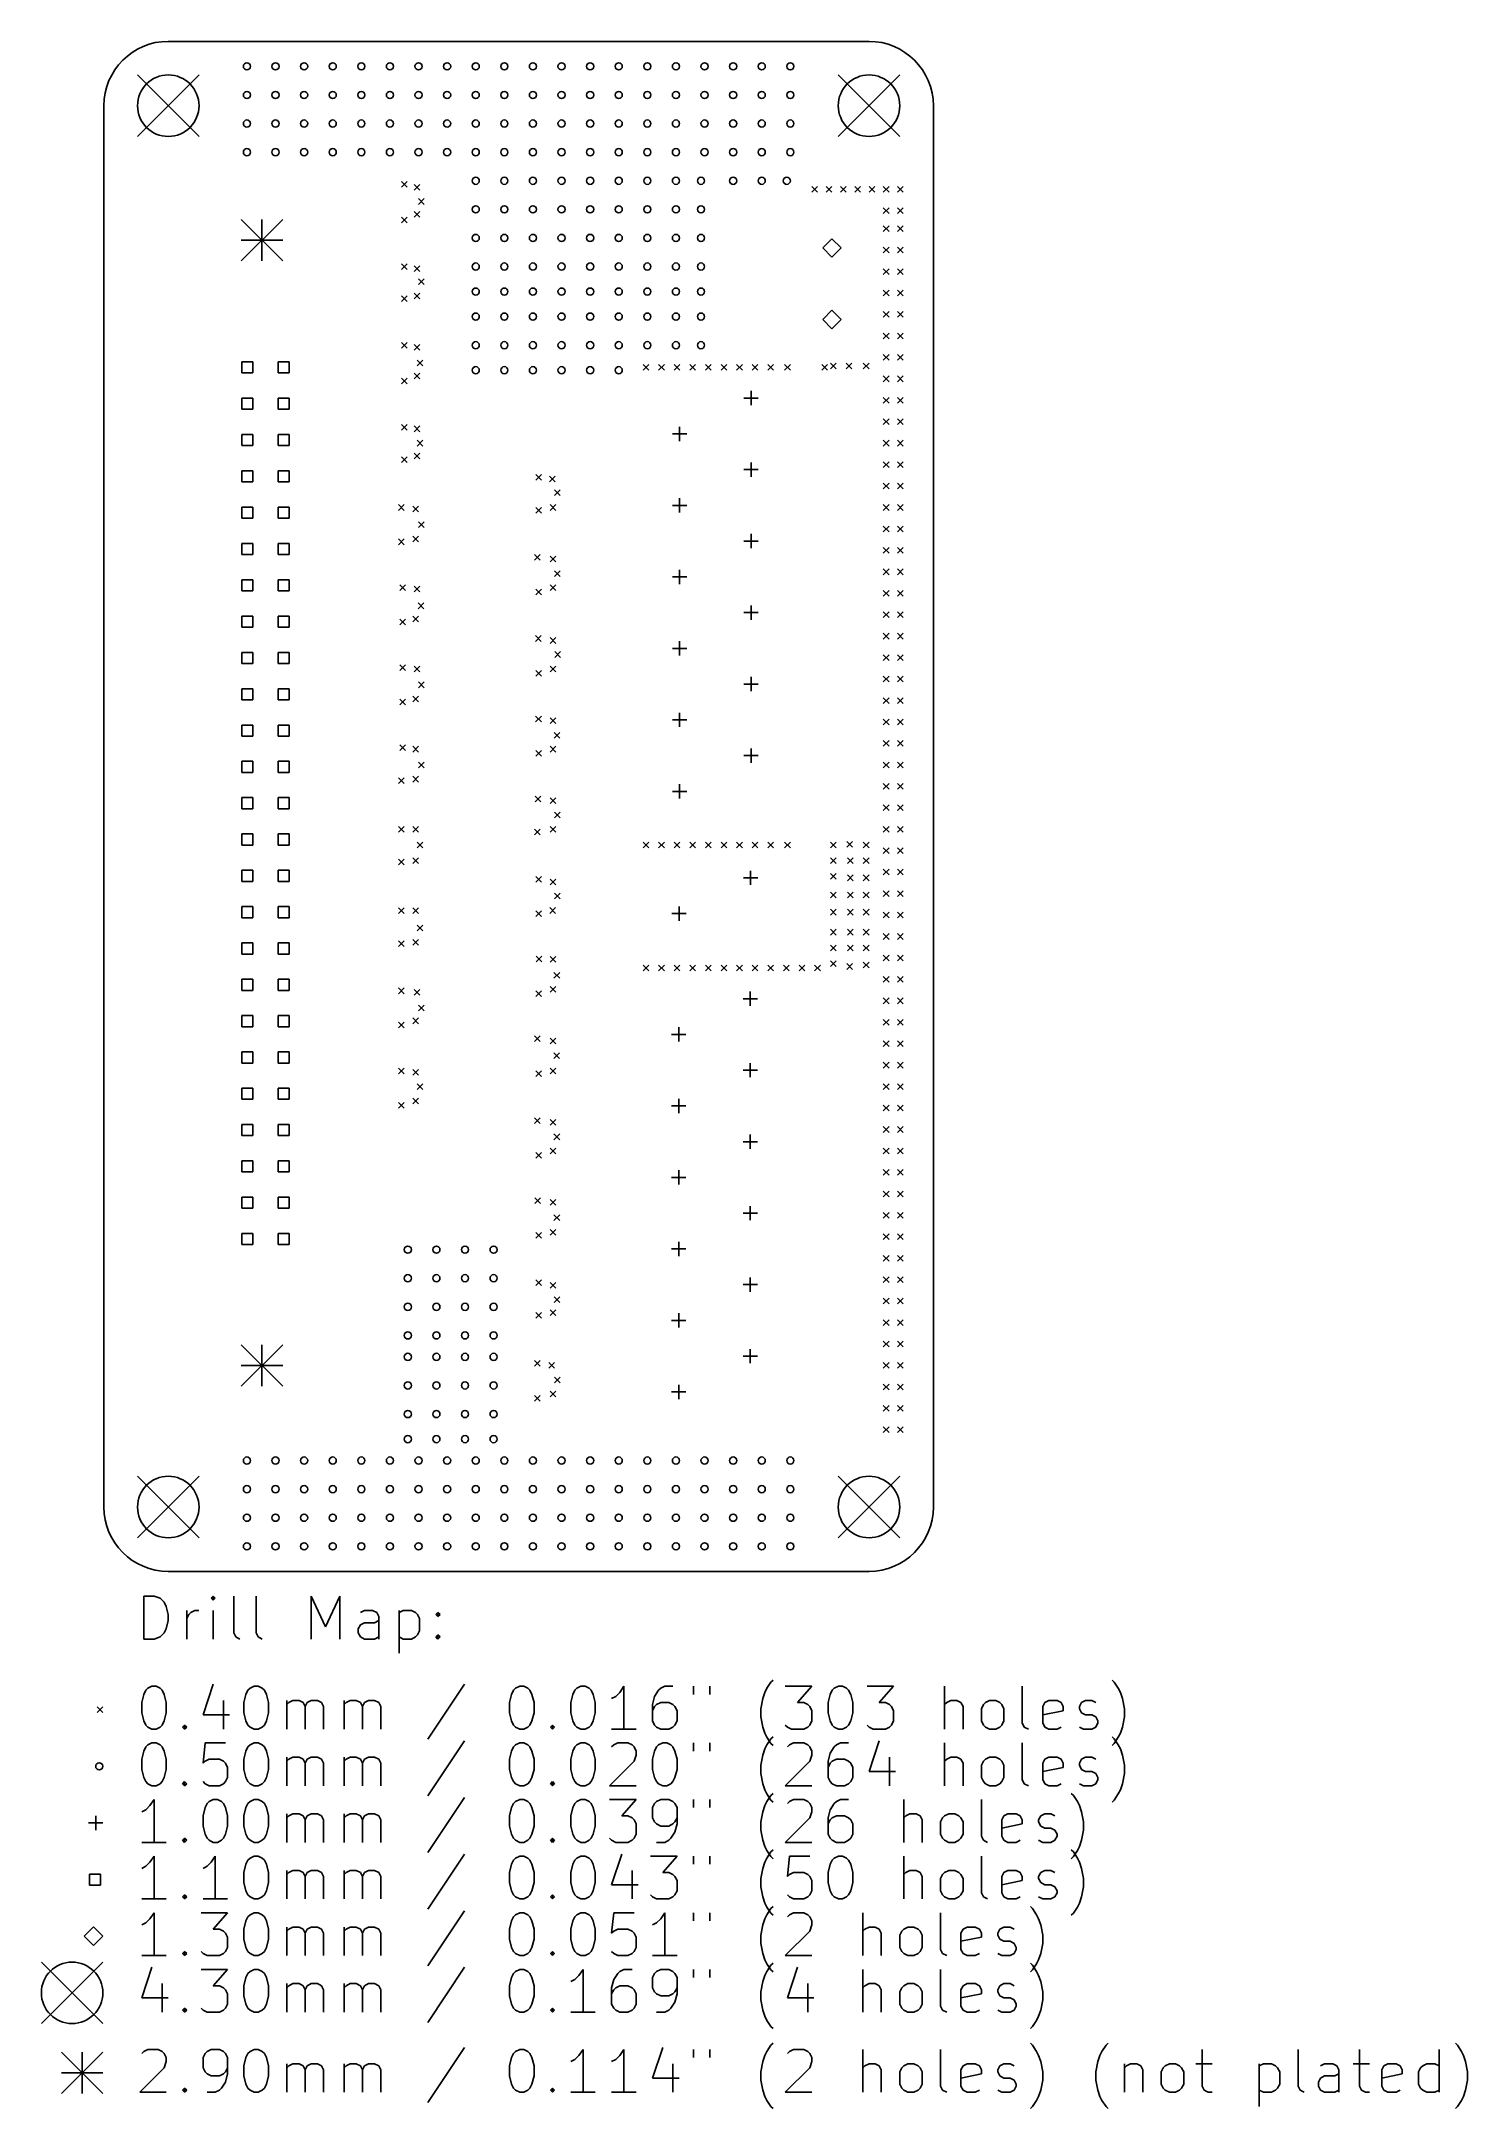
# Model space of a CAD drawing. Extents: x 46 to 146, y -167 to -22.
import ezdxf

# ---------------------------------------------------------------- set-up
doc = ezdxf.new("R2010")
doc.units = 0
doc.header["$MEASUREMENT"] = 0
doc.layers.add('BLACK', color=7, linetype='CONTINUOUS')

msp = doc.modelspace()

# ---------------------------------------------------------------- linework, layer by layer
at = {"layer": 'BLACK', "linetype": 'CONTINUOUS'}
for p, q in [((55, -22.5), (104, -22.5)), ((52.85, -24.85), (57.15, -29.15)), ((57.15, -24.85), (52.85, -29.15)), ((101.85, -24.85), (106.15, -29.15)), ((106.15, -24.85), (101.85, -29.15)), ((50.5, -27), (50.5, -125)), ((108.5, -125), (108.5, -27)), ((71.3, -32.3), (71.7, -32.7)), ((71.7, -32.3), (71.3, -32.7)), ((72.2, -32.5), (72.6, -32.9)), ((72.6, -32.5), (72.2, -32.9)), ((100, -32.65), (100.4, -33.05)), ((100.4, -32.65), (100, -33.05)), ((101, -32.65), (101.4, -33.05)), ((101.4, -32.65), (101, -33.05)), ((102, -32.65), (102.4, -33.05)), ((102.4, -32.65), (102, -33.05)), ((103, -32.65), (103.4, -33.05)), ((103.4, -32.65), (103, -33.05)), ((104, -32.65), (104.4, -33.05)), ((104.4, -32.65), (104, -33.05)), ((105, -32.65), (105.4, -33.05)), ((105.4, -32.65), (105, -33.05)), ((106, -32.65), (106.4, -33.05)), ((106.4, -32.65), (106, -33.05)), ((72.2, -34.4), (72.6, -34.8)), ((72.6, -34.4), (72.2, -34.8)), ((72.5, -33.5), (72.9, -33.9)), ((72.9, -33.5), (72.5, -33.9)), ((105, -34.15), (105.4, -34.55)), ((105.4, -34.15), (105, -34.55)), ((106, -34.15), (106.4, -34.55)), ((106.4, -34.15), (106, -34.55)), ((60.1, -34.96), (63, -37.86)), ((63, -34.96), (60.1, -37.86)), ((61.55, -34.96), (61.55, -37.86)), ((71.3, -34.8), (71.7, -35.2)), ((71.7, -34.8), (71.3, -35.2)), ((105, -35.4), (105.4, -35.8)), ((105.4, -35.4), (105, -35.8)), ((106, -35.4), (106.4, -35.8)), ((106.4, -35.4), (106, -35.8)), ((60.1, -36.41), (63, -36.41)), ((101.41, -36.3), (100.76, -36.95)), ((100.76, -36.95), (101.41, -37.6)), ((102.06, -36.95), (101.41, -36.3)), ((101.41, -37.6), (102.06, -36.95)), ((105, -36.9), (105.4, -37.3)), ((105.4, -36.9), (105, -37.3)), ((106, -36.9), (106.4, -37.3)), ((106.4, -36.9), (106, -37.3)), ((71.3, -38.05), (71.7, -38.45)), ((71.7, -38.05), (71.3, -38.45)), ((72.2, -38.2), (72.6, -38.6)), ((72.6, -38.2), (72.2, -38.6)), ((105, -38.4), (105.4, -38.8)), ((105.4, -38.4), (105, -38.8)), ((106, -38.4), (106.4, -38.8)), ((106.4, -38.4), (106, -38.8)), ((71.3, -40.3), (71.7, -40.7)), ((71.7, -40.3), (71.3, -40.7)), ((72.2, -40.1), (72.6, -40.5)), ((72.6, -40.1), (72.2, -40.5)), ((72.5, -39.1), (72.9, -39.5)), ((72.9, -39.1), (72.5, -39.5)), ((105, -39.9), (105.4, -40.3)), ((105.4, -39.9), (105, -40.3)), ((106, -39.9), (106.4, -40.3)), ((106.4, -39.9), (106, -40.3)), ((101.41, -41.3), (100.76, -41.95)), ((102.06, -41.95), (101.41, -41.3)), ((105, -41.4), (105.4, -41.8)), ((105.4, -41.4), (105, -41.8)), ((106, -41.4), (106.4, -41.8)), ((106.4, -41.4), (106, -41.8)), ((100.76, -41.95), (101.41, -42.6)), ((101.41, -42.6), (102.06, -41.95)), ((105, -42.9), (105.4, -43.3)), ((105.4, -42.9), (105, -43.3)), ((106, -42.9), (106.4, -43.3)), ((106.4, -42.9), (106, -43.3)), ((71.3, -43.55), (71.7, -43.95)), ((71.7, -43.55), (71.3, -43.95)), ((72.2, -43.7), (72.6, -44.1)), ((72.6, -43.7), (72.2, -44.1)), ((72.4, -44.8), (72.8, -45.2)), ((72.8, -44.8), (72.4, -45.2)), ((105, -44.4), (105.4, -44.8)), ((105.4, -44.4), (105, -44.8)), ((106, -44.4), (106.4, -44.8)), ((106.4, -44.4), (106, -44.8)), ((60.9189, -44.9111), (60.1411, -44.9111)), ((60.1411, -44.9111), (60.1411, -45.6889)), ((60.1411, -45.6889), (60.9189, -45.6889)), ((60.9189, -45.6889), (60.9189, -44.9111)), ((63.4589, -44.9111), (62.6811, -44.9111)), ((62.6811, -44.9111), (62.6811, -45.6889)), ((62.6811, -45.6889), (63.4589, -45.6889)), ((63.4589, -45.6889), (63.4589, -44.9111)), ((71.3, -46.05), (71.7, -46.45)), ((71.7, -46.05), (71.3, -46.45)), ((72.2, -45.7), (72.6, -46.1)), ((72.6, -45.7), (72.2, -46.1)), ((88.2, -45.1), (88.6, -45.5)), ((88.6, -45.1), (88.2, -45.5)), ((89.2909, -45.1), (89.6909, -45.5)), ((89.6909, -45.1), (89.2909, -45.5)), ((90.3818, -45.1), (90.7818, -45.5)), ((90.7818, -45.1), (90.3818, -45.5)), ((91.4727, -45.1), (91.8727, -45.5)), ((91.8727, -45.1), (91.4727, -45.5)), ((92.5636, -45.1), (92.9636, -45.5)), ((92.9636, -45.1), (92.5636, -45.5)), ((93.6545, -45.1), (94.0545, -45.5)), ((94.0545, -45.1), (93.6545, -45.5)), ((94.7455, -45.1), (95.1455, -45.5)), ((95.1455, -45.1), (94.7455, -45.5)), ((95.8364, -45.1), (96.2364, -45.5)), ((96.2364, -45.1), (95.8364, -45.5)), ((96.9273, -45.1), (97.3273, -45.5)), ((97.3273, -45.1), (96.9273, -45.5)), ((98.1, -45.1), (98.5, -45.5)), ((98.5, -45.1), (98.1, -45.5)), ((100.7, -45.1), (101.1, -45.5)), ((101.1, -45.1), (100.7, -45.5)), ((101.3, -45), (101.7, -45.4)), ((101.7, -45), (101.3, -45.4)), ((102.4, -45), (102.8, -45.4)), ((102.8, -45), (102.4, -45.4)), ((103.6, -45), (104, -45.4)), ((104, -45), (103.6, -45.4)), ((105, -45.9), (105.4, -46.3)), ((105.4, -45.9), (105, -46.3)), ((106, -45.9), (106.4, -46.3)), ((106.4, -45.9), (106, -46.3)), ((60.9189, -47.4511), (60.1411, -47.4511)), ((60.1411, -47.4511), (60.1411, -48.2289)), ((60.9189, -48.2289), (60.9189, -47.4511)), ((63.4589, -47.4511), (62.6811, -47.4511)), ((62.6811, -47.4511), (62.6811, -48.2289)), ((63.4589, -48.2289), (63.4589, -47.4511)), ((95.25, -47.45), (96.25, -47.45)), ((95.75, -46.95), (95.75, -47.95)), ((105, -47.4), (105.4, -47.8)), ((105.4, -47.4), (105, -47.8)), ((106, -47.4), (106.4, -47.8)), ((106.4, -47.4), (106, -47.8)), ((60.1411, -48.2289), (60.9189, -48.2289)), ((62.6811, -48.2289), (63.4589, -48.2289)), ((105, -48.9), (105.4, -49.3)), ((105.4, -48.9), (105, -49.3)), ((106, -48.9), (106.4, -49.3)), ((106.4, -48.9), (106, -49.3)), ((60.9189, -49.9911), (60.1411, -49.9911)), ((60.1411, -49.9911), (60.1411, -50.7689)), ((60.9189, -50.7689), (60.9189, -49.9911)), ((63.4589, -49.9911), (62.6811, -49.9911)), ((62.6811, -49.9911), (62.6811, -50.7689)), ((63.4589, -50.7689), (63.4589, -49.9911)), ((71.3, -49.3), (71.7, -49.7)), ((71.7, -49.3), (71.3, -49.7)), ((72.2, -49.4), (72.6, -49.8)), ((72.6, -49.4), (72.2, -49.8)), ((72.4, -50.4), (72.8, -50.8)), ((72.8, -50.4), (72.4, -50.8)), ((90.25, -49.95), (91.25, -49.95)), ((90.75, -49.45), (90.75, -50.45)), ((105, -50.4), (105.4, -50.8)), ((105.4, -50.4), (105, -50.8)), ((106, -50.4), (106.4, -50.8)), ((106.4, -50.4), (106, -50.8)), ((60.1411, -50.7689), (60.9189, -50.7689)), ((62.6811, -50.7689), (63.4589, -50.7689)), ((71.3, -51.55), (71.7, -51.95)), ((71.7, -51.55), (71.3, -51.95)), ((72.2, -51.3), (72.6, -51.7)), ((72.6, -51.3), (72.2, -51.7)), ((95.75, -51.95), (95.75, -52.95)), ((105, -51.9), (105.4, -52.3)), ((105.4, -51.9), (105, -52.3)), ((106, -51.9), (106.4, -52.3)), ((106.4, -51.9), (106, -52.3)), ((60.9189, -52.5311), (60.1411, -52.5311)), ((60.1411, -52.5311), (60.1411, -53.3089)), ((60.1411, -53.3089), (60.9189, -53.3089)), ((60.9189, -53.3089), (60.9189, -52.5311)), ((63.4589, -52.5311), (62.6811, -52.5311)), ((62.6811, -52.5311), (62.6811, -53.3089)), ((62.6811, -53.3089), (63.4589, -53.3089)), ((63.4589, -53.3089), (63.4589, -52.5311)), ((80.7, -52.8), (81.1, -53.2)), ((81.1, -52.8), (80.7, -53.2)), ((81.66, -52.9), (82.06, -53.3)), ((82.06, -52.9), (81.66, -53.3)), ((95.25, -52.45), (96.25, -52.45)), ((105, -53.4), (105.4, -53.8)), ((105.4, -53.4), (105, -53.8)), ((106, -53.4), (106.4, -53.8)), ((106.4, -53.4), (106, -53.8)), ((71.1, -54.9), (71.5, -55.3)), ((71.5, -54.9), (71.1, -55.3)), ((81.7, -54.9), (82.1, -55.3)), ((82.1, -54.9), (81.7, -55.3)), ((82, -53.87), (82.4, -54.27)), ((82.4, -53.87), (82, -54.27)), ((90.75, -54.45), (90.75, -55.45)), ((105, -54.9), (105.4, -55.3)), ((105.4, -54.9), (105, -55.3)), ((106, -54.9), (106.4, -55.3)), ((106.4, -54.9), (106, -55.3)), ((60.9189, -55.0711), (60.1411, -55.0711)), ((60.1411, -55.0711), (60.1411, -55.8489)), ((60.1411, -55.8489), (60.9189, -55.8489)), ((60.9189, -55.8489), (60.9189, -55.0711)), ((63.4589, -55.0711), (62.6811, -55.0711)), ((62.6811, -55.0711), (62.6811, -55.8489)), ((62.6811, -55.8489), (63.4589, -55.8489)), ((63.4589, -55.8489), (63.4589, -55.0711)), ((72.1, -55), (72.5, -55.4)), ((72.5, -55), (72.1, -55.4)), ((72.5, -56.1), (72.9, -56.5)), ((72.9, -56.1), (72.5, -56.5)), ((80.7, -55.1), (81.1, -55.5)), ((81.1, -55.1), (80.7, -55.5)), ((90.25, -54.95), (91.25, -54.95)), ((60.9189, -57.6111), (60.1411, -57.6111)), ((60.1411, -57.6111), (60.1411, -58.3889)), ((60.9189, -58.3889), (60.9189, -57.6111)), ((63.4589, -57.6111), (62.6811, -57.6111)), ((62.6811, -57.6111), (62.6811, -58.3889)), ((63.4589, -58.3889), (63.4589, -57.6111)), ((71.1, -57.3), (71.5, -57.7)), ((71.5, -57.3), (71.1, -57.7)), ((72.1, -57.1), (72.5, -57.5)), ((72.5, -57.1), (72.1, -57.5)), ((95.25, -57.45), (96.25, -57.45)), ((95.75, -56.95), (95.75, -57.95)), ((105, -56.4), (105.4, -56.8)), ((105.4, -56.4), (105, -56.8)), ((106, -56.4), (106.4, -56.8)), ((106.4, -56.4), (106, -56.8)), ((60.1411, -58.3889), (60.9189, -58.3889)), ((62.6811, -58.3889), (63.4589, -58.3889)), ((80.61, -58.38), (81.01, -58.78)), ((81.01, -58.38), (80.61, -58.78)), ((81.7, -58.5), (82.1, -58.9)), ((82.1, -58.5), (81.7, -58.9)), ((105, -57.9), (105.4, -58.3)), ((105.4, -57.9), (105, -58.3)), ((106, -57.9), (106.4, -58.3)), ((106.4, -57.9), (106, -58.3)), ((60.9189, -60.1511), (60.1411, -60.1511)), ((60.1411, -60.1511), (60.1411, -60.9289)), ((60.9189, -60.9289), (60.9189, -60.1511)), ((63.4589, -60.1511), (62.6811, -60.1511)), ((62.6811, -60.1511), (62.6811, -60.9289)), ((63.4589, -60.9289), (63.4589, -60.1511)), ((71.2, -60.5), (71.6, -60.9)), ((71.6, -60.5), (71.2, -60.9)), ((72.2, -60.6), (72.6, -61)), ((72.6, -60.6), (72.2, -61)), ((81.7, -60.5), (82.1, -60.9)), ((82.1, -60.5), (81.7, -60.9)), ((82, -59.52), (82.4, -59.92)), ((82.4, -59.52), (82, -59.92)), ((90.25, -59.95), (91.25, -59.95)), ((90.75, -59.45), (90.75, -60.45)), ((105, -59.4), (105.4, -59.8)), ((105.4, -59.4), (105, -59.8)), ((106, -59.4), (106.4, -59.8)), ((106.4, -59.4), (106, -59.8)), ((60.1411, -60.9289), (60.9189, -60.9289)), ((62.6811, -60.9289), (63.4589, -60.9289)), ((72.4816, -61.7764), (72.8816, -62.1764)), ((72.8816, -61.7764), (72.4816, -62.1764)), ((80.7, -60.8), (81.1, -61.2)), ((81.1, -60.8), (80.7, -61.2)), ((95.75, -61.95), (95.75, -62.95)), ((105, -60.9), (105.4, -61.3)), ((105.4, -60.9), (105, -61.3)), ((106, -60.9), (106.4, -61.3)), ((106.4, -60.9), (106, -61.3)), ((60.9189, -62.6911), (60.1411, -62.6911)), ((60.1411, -62.6911), (60.1411, -63.4689)), ((60.1411, -63.4689), (60.9189, -63.4689)), ((60.9189, -63.4689), (60.9189, -62.6911)), ((63.4589, -62.6911), (62.6811, -62.6911)), ((62.6811, -62.6911), (62.6811, -63.4689)), ((62.6811, -63.4689), (63.4589, -63.4689)), ((63.4589, -63.4689), (63.4589, -62.6911)), ((71.2, -62.9), (71.6, -63.3)), ((71.6, -62.9), (71.2, -63.3)), ((72.1, -62.7), (72.5, -63.1)), ((72.5, -62.7), (72.1, -63.1)), ((95.25, -62.45), (96.25, -62.45)), ((105, -62.4), (105.4, -62.8)), ((105.4, -62.4), (105, -62.8)), ((106, -62.4), (106.4, -62.8)), ((106.4, -62.4), (106, -62.8)), ((80.68, -64.06), (81.08, -64.46)), ((81.08, -64.06), (80.68, -64.46)), ((81.7, -64.2), (82.1, -64.6)), ((82.1, -64.2), (81.7, -64.6)), ((90.25, -64.95), (91.25, -64.95)), ((90.75, -64.45), (90.75, -65.45)), ((105, -63.9), (105.4, -64.3)), ((105.4, -63.9), (105, -64.3)), ((106, -63.9), (106.4, -64.3)), ((106.4, -63.9), (106, -64.3)), ((60.9189, -65.2311), (60.1411, -65.2311)), ((60.1411, -65.2311), (60.1411, -66.0089)), ((60.1411, -66.0089), (60.9189, -66.0089)), ((60.9189, -66.0089), (60.9189, -65.2311)), ((63.4589, -65.2311), (62.6811, -65.2311)), ((62.6811, -65.2311), (62.6811, -66.0089)), ((62.6811, -66.0089), (63.4589, -66.0089)), ((63.4589, -66.0089), (63.4589, -65.2311)), ((71.2, -66.1), (71.6, -66.5)), ((71.6, -66.1), (71.2, -66.5)), ((72.2, -66.2), (72.6, -66.6)), ((72.6, -66.2), (72.2, -66.6)), ((80.7, -66.5), (81.1, -66.9)), ((81.1, -66.5), (80.7, -66.9)), ((81.7, -66.2), (82.1, -66.6)), ((82.1, -66.2), (81.7, -66.6)), ((82.02, -65.18), (82.42, -65.58)), ((82.42, -65.18), (82.02, -65.58)), ((105, -65.4), (105.4, -65.8)), ((105.4, -65.4), (105, -65.8)), ((106, -65.4), (106.4, -65.8)), ((106.4, -65.4), (106, -65.8)), ((60.9189, -67.7711), (60.1411, -67.7711)), ((60.1411, -67.7711), (60.1411, -68.5489)), ((60.9189, -68.5489), (60.9189, -67.7711)), ((63.4589, -67.7711), (62.6811, -67.7711)), ((62.6811, -67.7711), (62.6811, -68.5489)), ((63.4589, -68.5489), (63.4589, -67.7711)), ((72.5, -67.3), (72.9, -67.7)), ((72.9, -67.3), (72.5, -67.7)), ((95.25, -67.45), (96.25, -67.45)), ((95.75, -66.95), (95.75, -67.95)), ((105, -66.9), (105.4, -67.3)), ((105.4, -66.9), (105, -67.3)), ((106, -66.9), (106.4, -67.3)), ((106.4, -66.9), (106, -67.3)), ((60.1411, -68.5489), (60.9189, -68.5489)), ((62.6811, -68.5489), (63.4589, -68.5489)), ((71.2, -68.5), (71.6, -68.9)), ((71.6, -68.5), (71.2, -68.9)), ((72.1, -68.3), (72.5, -68.7)), ((72.5, -68.3), (72.1, -68.7)), ((105, -68.4), (105.4, -68.8)), ((105.4, -68.4), (105, -68.8)), ((106, -68.4), (106.4, -68.8)), ((106.4, -68.4), (106, -68.8)), ((60.9189, -70.3111), (60.1411, -70.3111)), ((60.1411, -70.3111), (60.1411, -71.0889)), ((60.9189, -71.0889), (60.9189, -70.3111)), ((63.4589, -70.3111), (62.6811, -70.3111)), ((62.6811, -70.3111), (62.6811, -71.0889)), ((63.4589, -71.0889), (63.4589, -70.3111)), ((80.69, -69.7), (81.09, -70.1)), ((81.09, -69.7), (80.69, -70.1)), ((81.7, -69.8), (82.1, -70.2)), ((82.1, -69.8), (81.7, -70.2)), ((81.98, -70.84), (82.38, -71.24)), ((82.38, -70.84), (81.98, -71.24)), ((90.25, -69.95), (91.25, -69.95)), ((90.75, -69.45), (90.75, -70.45)), ((105, -69.9), (105.4, -70.3)), ((105.4, -69.9), (105, -70.3)), ((106, -69.9), (106.4, -70.3)), ((106.4, -69.9), (106, -70.3)), ((60.1411, -71.0889), (60.9189, -71.0889)), ((62.6811, -71.0889), (63.4589, -71.0889)), ((71.2, -71.7), (71.6, -72.1)), ((71.6, -71.7), (71.2, -72.1)), ((72.1, -71.8), (72.5, -72.2)), ((72.5, -71.8), (72.1, -72.2)), ((80.7, -72.1), (81.1, -72.5)), ((81.1, -72.1), (80.7, -72.5)), ((81.7, -71.8), (82.1, -72.2)), ((82.1, -71.8), (81.7, -72.2)), ((95.75, -71.95), (95.75, -72.95)), ((105, -71.4), (105.4, -71.8)), ((105.4, -71.4), (105, -71.8)), ((106, -71.4), (106.4, -71.8)), ((106.4, -71.4), (106, -71.8)), ((60.9189, -72.8511), (60.1411, -72.8511)), ((60.1411, -72.8511), (60.1411, -73.6289)), ((60.1411, -73.6289), (60.9189, -73.6289)), ((60.9189, -73.6289), (60.9189, -72.8511)), ((63.4589, -72.8511), (62.6811, -72.8511)), ((62.6811, -72.8511), (62.6811, -73.6289)), ((62.6811, -73.6289), (63.4589, -73.6289)), ((63.4589, -73.6289), (63.4589, -72.8511)), ((72.5, -72.9), (72.9, -73.3)), ((72.9, -72.9), (72.5, -73.3)), ((95.25, -72.45), (96.25, -72.45)), ((105, -72.9), (105.4, -73.3)), ((105.4, -72.9), (105, -73.3)), ((106, -72.9), (106.4, -73.3)), ((106.4, -72.9), (106, -73.3)), ((71.1, -74), (71.5, -74.4)), ((71.5, -74), (71.1, -74.4)), ((72.1, -73.9), (72.5, -74.3)), ((72.5, -73.9), (72.1, -74.3)), ((90.25, -74.95), (91.25, -74.95)), ((90.75, -74.45), (90.75, -75.45)), ((105, -74.4), (105.4, -74.8)), ((105.4, -74.4), (105, -74.8)), ((106, -74.4), (106.4, -74.8)), ((106.4, -74.4), (106, -74.8)), ((60.9189, -75.3911), (60.1411, -75.3911)), ((60.1411, -75.3911), (60.1411, -76.1689)), ((60.1411, -76.1689), (60.9189, -76.1689)), ((60.9189, -76.1689), (60.9189, -75.3911)), ((63.4589, -75.3911), (62.6811, -75.3911)), ((62.6811, -75.3911), (62.6811, -76.1689)), ((62.6811, -76.1689), (63.4589, -76.1689)), ((63.4589, -76.1689), (63.4589, -75.3911)), ((80.65, -75.29), (81.05, -75.69)), ((81.05, -75.29), (80.65, -75.69)), ((81.7, -75.4), (82.1, -75.8)), ((82.1, -75.4), (81.7, -75.8)), ((82, -76.41), (82.4, -76.81)), ((82.4, -76.41), (82, -76.81)), ((105, -75.9), (105.4, -76.3)), ((105.4, -75.9), (105, -76.3)), ((106, -75.9), (106.4, -76.3)), ((106.4, -75.9), (106, -76.3)), ((60.9189, -77.9311), (60.1411, -77.9311)), ((60.1411, -77.9311), (60.1411, -78.7089)), ((60.9189, -78.7089), (60.9189, -77.9311)), ((63.4589, -77.9311), (62.6811, -77.9311)), ((62.6811, -77.9311), (62.6811, -78.7089)), ((63.4589, -78.7089), (63.4589, -77.9311)), ((71.1, -77.4), (71.5, -77.8)), ((71.5, -77.4), (71.1, -77.8)), ((72.1, -77.4), (72.5, -77.8)), ((72.5, -77.4), (72.1, -77.8)), ((80.6, -77.6), (81, -78)), ((81, -77.6), (80.6, -78)), ((81.7, -77.4), (82.1, -77.8)), ((82.1, -77.4), (81.7, -77.8)), ((105, -77.4), (105.4, -77.8)), ((105.4, -77.4), (105, -77.8)), ((106, -77.4), (106.4, -77.8)), ((106.4, -77.4), (106, -77.8)), ((60.1411, -78.7089), (60.9189, -78.7089)), ((62.6811, -78.7089), (63.4589, -78.7089)), ((72.4, -78.5), (72.8, -78.9)), ((72.8, -78.5), (72.4, -78.9)), ((88.2, -78.5), (88.6, -78.9)), ((88.6, -78.5), (88.2, -78.9)), ((89.2909, -78.5), (89.6909, -78.9)), ((89.6909, -78.5), (89.2909, -78.9)), ((90.3818, -78.5), (90.7818, -78.9)), ((90.7818, -78.5), (90.3818, -78.9)), ((91.4727, -78.5), (91.8727, -78.9)), ((91.8727, -78.5), (91.4727, -78.9)), ((92.5636, -78.5), (92.9636, -78.9)), ((92.9636, -78.5), (92.5636, -78.9)), ((93.6545, -78.5), (94.0545, -78.9)), ((94.0545, -78.5), (93.6545, -78.9)), ((94.7455, -78.5), (95.1455, -78.9)), ((95.1455, -78.5), (94.7455, -78.9)), ((95.8364, -78.5), (96.2364, -78.9)), ((96.2364, -78.5), (95.8364, -78.9)), ((96.9273, -78.5), (97.3273, -78.9)), ((97.3273, -78.5), (96.9273, -78.9)), ((98.1, -78.5), (98.5, -78.9)), ((98.5, -78.5), (98.1, -78.9)), ((101.3, -78.5), (101.7, -78.9)), ((101.7, -78.5), (101.3, -78.9)), ((102.45, -78.45), (102.85, -78.85)), ((102.85, -78.45), (102.45, -78.85)), ((103.6, -78.5), (104, -78.9)), ((104, -78.5), (103.6, -78.9)), ((105, -78.9), (105.4, -79.3)), ((105.4, -78.9), (105, -79.3)), ((106, -78.9), (106.4, -79.3)), ((106.4, -78.9), (106, -79.3)), ((60.9189, -80.4711), (60.1411, -80.4711)), ((60.1411, -80.4711), (60.1411, -81.2489)), ((60.9189, -81.2489), (60.9189, -80.4711)), ((63.4589, -80.4711), (62.6811, -80.4711)), ((62.6811, -80.4711), (62.6811, -81.2489)), ((63.4589, -81.2489), (63.4589, -80.4711)), ((71.1, -79.7), (71.5, -80.1)), ((71.5, -79.7), (71.1, -80.1)), ((72.1, -79.6), (72.5, -80)), ((72.5, -79.6), (72.1, -80)), ((80.7, -80.9), (81.1, -81.3)), ((81.1, -80.9), (80.7, -81.3)), ((95.72, -80.5), (95.72, -81.5)), ((101.3, -79.6), (101.7, -80)), ((101.7, -79.6), (101.3, -80)), ((101.3, -80.7), (101.7, -81.1)), ((101.7, -80.7), (101.3, -81.1)), ((102.5, -79.6), (102.9, -80)), ((102.9, -79.6), (102.5, -80)), ((102.5, -80.8), (102.9, -81.2)), ((102.9, -80.8), (102.5, -81.2)), ((103.6, -79.6), (104, -80)), ((104, -79.6), (103.6, -80)), ((103.6, -80.8), (104, -81.2)), ((104, -80.8), (103.6, -81.2)), ((105, -80.4), (105.4, -80.8)), ((105.4, -80.4), (105, -80.8)), ((106, -80.4), (106.4, -80.8)), ((106.4, -80.4), (106, -80.8)), ((60.1411, -81.2489), (60.9189, -81.2489)), ((62.6811, -81.2489), (63.4589, -81.2489)), ((81.7, -81.1), (82.1, -81.5)), ((82.1, -81.1), (81.7, -81.5)), ((82, -82.07), (82.4, -82.47)), ((82.4, -82.07), (82, -82.47)), ((95.22, -81), (96.22, -81)), ((101.3, -82), (101.7, -82.4)), ((101.7, -82), (101.3, -82.4)), ((102.5, -82), (102.9, -82.4)), ((102.9, -82), (102.5, -82.4)), ((103.6, -82), (104, -82.4)), ((104, -82), (103.6, -82.4)), ((105, -81.9), (105.4, -82.3)), ((105.4, -81.9), (105, -82.3)), ((106, -81.9), (106.4, -82.3)), ((106.4, -81.9), (106, -82.3)), ((60.9189, -83.0111), (60.1411, -83.0111)), ((60.1411, -83.0111), (60.1411, -83.7889)), ((60.1411, -83.7889), (60.9189, -83.7889)), ((60.9189, -83.7889), (60.9189, -83.0111)), ((63.4589, -83.0111), (62.6811, -83.0111)), ((62.6811, -83.0111), (62.6811, -83.7889)), ((62.6811, -83.7889), (63.4589, -83.7889)), ((63.4589, -83.7889), (63.4589, -83.0111)), ((71.1, -83.1), (71.5, -83.5)), ((71.5, -83.1), (71.1, -83.5)), ((72.1, -83.1), (72.5, -83.5)), ((72.5, -83.1), (72.1, -83.5)), ((80.7, -83.3), (81.1, -83.7)), ((81.1, -83.3), (80.7, -83.7)), ((81.6836, -83.0836), (82.0836, -83.4836)), ((82.0836, -83.0836), (81.6836, -83.4836)), ((90.22, -83.5), (91.22, -83.5)), ((90.72, -83), (90.72, -84)), ((101.3, -83.2), (101.7, -83.6)), ((101.7, -83.2), (101.3, -83.6)), ((102.5, -83.2), (102.9, -83.6)), ((102.9, -83.2), (102.5, -83.6)), ((103.6, -83.2), (104, -83.6)), ((104, -83.2), (103.6, -83.6)), ((105, -83.4), (105.4, -83.8)), ((105.4, -83.4), (105, -83.8)), ((106, -83.4), (106.4, -83.8)), ((106.4, -83.4), (106, -83.8)), ((72.4, -84.3), (72.8, -84.7)), ((72.8, -84.3), (72.4, -84.7)), ((101.3, -84.6), (101.7, -85)), ((101.7, -84.6), (101.3, -85)), ((102.5, -84.6), (102.9, -85)), ((102.9, -84.6), (102.5, -85)), ((103.6, -84.6), (104, -85)), ((104, -84.6), (103.6, -85)), ((105, -84.9), (105.4, -85.3)), ((105.4, -84.9), (105, -85.3)), ((106, -84.9), (106.4, -85.3)), ((106.4, -84.9), (106, -85.3)), ((60.9189, -85.5511), (60.1411, -85.5511)), ((60.1411, -85.5511), (60.1411, -86.3289)), ((60.1411, -86.3289), (60.9189, -86.3289)), ((60.9189, -86.3289), (60.9189, -85.5511)), ((63.4589, -85.5511), (62.6811, -85.5511)), ((62.6811, -85.5511), (62.6811, -86.3289)), ((62.6811, -86.3289), (63.4589, -86.3289)), ((63.4589, -86.3289), (63.4589, -85.5511)), ((71.1, -85.4), (71.5, -85.8)), ((71.5, -85.4), (71.1, -85.8)), ((72.1, -85.3), (72.5, -85.7)), ((72.5, -85.3), (72.1, -85.7)), ((80.72, -86.48), (81.12, -86.88)), ((81.12, -86.48), (80.72, -86.88)), ((81.7, -86.5), (82.1, -86.9)), ((82.1, -86.5), (81.7, -86.9)), ((101.3, -85.7), (101.7, -86.1)), ((101.7, -85.7), (101.3, -86.1)), ((102.5, -85.7), (102.9, -86.1)), ((102.9, -85.7), (102.5, -86.1)), ((103.6, -85.7), (104, -86.1)), ((104, -85.7), (103.6, -86.1)), ((105, -86.4), (105.4, -86.8)), ((105.4, -86.4), (105, -86.8)), ((106, -86.4), (106.4, -86.8)), ((106.4, -86.4), (106, -86.8)), ((60.9189, -88.0911), (60.1411, -88.0911)), ((60.1411, -88.0911), (60.1411, -88.8689)), ((60.9189, -88.8689), (60.9189, -88.0911)), ((63.4589, -88.0911), (62.6811, -88.0911)), ((62.6811, -88.0911), (62.6811, -88.8689)), ((63.4589, -88.8689), (63.4589, -88.0911)), ((81.97, -87.61), (82.37, -88.01)), ((82.37, -87.61), (81.97, -88.01)), ((88.2, -87.1), (88.6, -87.5)), ((88.6, -87.1), (88.2, -87.5)), ((89.2909, -87.1), (89.6909, -87.5)), ((89.6909, -87.1), (89.2909, -87.5)), ((90.3818, -87.1), (90.7818, -87.5)), ((90.7818, -87.1), (90.3818, -87.5)), ((91.4727, -87.1), (91.8727, -87.5)), ((91.8727, -87.1), (91.4727, -87.5)), ((92.5636, -87.1), (92.9636, -87.5)), ((92.9636, -87.1), (92.5636, -87.5)), ((93.6545, -87.1), (94.0545, -87.5)), ((94.0545, -87.1), (93.6545, -87.5)), ((94.7455, -87.1), (95.1455, -87.5)), ((95.1455, -87.1), (94.7455, -87.5)), ((95.8364, -87.1), (96.2364, -87.5)), ((96.2364, -87.1), (95.8364, -87.5)), ((96.9273, -87.1), (97.3273, -87.5)), ((97.3273, -87.1), (96.9273, -87.5)), ((98.0182, -87.1), (98.4182, -87.5)), ((98.4182, -87.1), (98.0182, -87.5)), ((99.1091, -87.1), (99.5091, -87.5)), ((99.5091, -87.1), (99.1091, -87.5)), ((100.2, -87.1), (100.6, -87.5)), ((100.6, -87.1), (100.2, -87.5)), ((101.3, -86.8), (101.7, -87.2)), ((101.7, -86.8), (101.3, -87.2)), ((102.45, -87), (102.85, -87.4)), ((102.85, -87), (102.45, -87.4)), ((103.6, -86.9), (104, -87.3)), ((104, -86.9), (103.6, -87.3)), ((105, -87.9), (105.4, -88.3)), ((105.4, -87.9), (105, -88.3)), ((106, -87.9), (106.4, -88.3)), ((106.4, -87.9), (106, -88.3)), ((60.1411, -88.8689), (60.9189, -88.8689)), ((62.6811, -88.8689), (63.4589, -88.8689)), ((71.1, -88.7), (71.5, -89.1)), ((71.5, -88.7), (71.1, -89.1)), ((72.2, -88.8), (72.6, -89.2)), ((72.6, -88.8), (72.2, -89.2)), ((80.7, -88.9), (81.1, -89.3)), ((81.1, -88.9), (80.7, -89.3)), ((81.7, -88.6), (82.1, -89)), ((82.1, -88.6), (81.7, -89)), ((95.2, -89.45), (96.2, -89.45)), ((95.7, -88.95), (95.7, -89.95)), ((105, -89.4), (105.4, -89.8)), ((105.4, -89.4), (105, -89.8)), ((106, -89.4), (106.4, -89.8)), ((106.4, -89.4), (106, -89.8)), ((60.9189, -90.6311), (60.1411, -90.6311)), ((60.1411, -90.6311), (60.1411, -91.4089)), ((60.9189, -91.4089), (60.9189, -90.6311)), ((63.4589, -90.6311), (62.6811, -90.6311)), ((62.6811, -90.6311), (62.6811, -91.4089)), ((63.4589, -91.4089), (63.4589, -90.6311)), ((72.1, -90.8), (72.5, -91.2)), ((72.5, -90.8), (72.1, -91.2)), ((72.5, -89.9), (72.9, -90.3)), ((72.9, -89.9), (72.5, -90.3)), ((105, -90.9), (105.4, -91.3)), ((105.4, -90.9), (105, -91.3)), ((106, -90.9), (106.4, -91.3)), ((106.4, -90.9), (106, -91.3)), ((60.1411, -91.4089), (60.9189, -91.4089)), ((62.6811, -91.4089), (63.4589, -91.4089)), ((71.1, -91.1), (71.5, -91.5)), ((71.5, -91.1), (71.1, -91.5)), ((80.61, -92.05), (81.01, -92.45)), ((81.01, -92.05), (80.61, -92.45)), ((81.7, -92.2), (82.1, -92.6)), ((82.1, -92.2), (81.7, -92.6)), ((90.2, -91.95), (91.2, -91.95)), ((90.7, -91.45), (90.7, -92.45)), ((105, -92.4), (105.4, -92.8)), ((105.4, -92.4), (105, -92.8)), ((106, -92.4), (106.4, -92.8)), ((106.4, -92.4), (106, -92.8)), ((60.9189, -93.1711), (60.1411, -93.1711)), ((60.1411, -93.1711), (60.1411, -93.9489)), ((60.1411, -93.9489), (60.9189, -93.9489)), ((60.9189, -93.9489), (60.9189, -93.1711)), ((63.4589, -93.1711), (62.6811, -93.1711)), ((62.6811, -93.1711), (62.6811, -93.9489)), ((62.6811, -93.9489), (63.4589, -93.9489)), ((63.4589, -93.9489), (63.4589, -93.1711)), ((81.96, -93.23), (82.36, -93.63)), ((82.36, -93.23), (81.96, -93.63)), ((95.7, -93.95), (95.7, -94.95)), ((105, -93.9), (105.4, -94.3)), ((105.4, -93.9), (105, -94.3)), ((106, -93.9), (106.4, -94.3)), ((106.4, -93.9), (106, -94.3)), ((71.1, -94.3), (71.5, -94.7)), ((71.5, -94.3), (71.1, -94.7)), ((72.1, -94.4), (72.5, -94.8)), ((72.5, -94.4), (72.1, -94.8)), ((72.4, -95.4), (72.8, -95.8)), ((72.8, -95.4), (72.4, -95.8)), ((80.7, -94.5), (81.1, -94.9)), ((81.1, -94.5), (80.7, -94.9)), ((81.7, -94.3), (82.1, -94.7)), ((82.1, -94.3), (81.7, -94.7)), ((95.2, -94.45), (96.2, -94.45)), ((105, -95.4), (105.4, -95.8)), ((105.4, -95.4), (105, -95.8)), ((106, -95.4), (106.4, -95.8)), ((106.4, -95.4), (106, -95.8)), ((60.9189, -95.7111), (60.1411, -95.7111)), ((60.1411, -95.7111), (60.1411, -96.4889)), ((60.1411, -96.4889), (60.9189, -96.4889)), ((60.9189, -96.4889), (60.9189, -95.7111)), ((63.4589, -95.7111), (62.6811, -95.7111)), ((62.6811, -95.7111), (62.6811, -96.4889)), ((62.6811, -96.4889), (63.4589, -96.4889)), ((63.4589, -96.4889), (63.4589, -95.7111)), ((71.1, -96.7), (71.5, -97.1)), ((71.5, -96.7), (71.1, -97.1)), ((72.1, -96.4), (72.5, -96.8)), ((72.5, -96.4), (72.1, -96.8)), ((90.7, -96.45), (90.7, -97.45)), ((60.9189, -98.2511), (60.1411, -98.2511)), ((60.1411, -98.2511), (60.1411, -99.0289)), ((60.9189, -99.0289), (60.9189, -98.2511)), ((63.4589, -98.2511), (62.6811, -98.2511)), ((62.6811, -98.2511), (62.6811, -99.0289)), ((63.4589, -99.0289), (63.4589, -98.2511)), ((80.6, -97.79), (81, -98.19)), ((81, -97.79), (80.6, -98.19)), ((81.7, -97.9), (82.1, -98.3)), ((82.1, -97.9), (81.7, -98.3)), ((90.2, -96.95), (91.2, -96.95)), ((105, -96.9), (105.4, -97.3)), ((105.4, -96.9), (105, -97.3)), ((106, -96.9), (106.4, -97.3)), ((106.4, -96.9), (106, -97.3)), ((60.1411, -99.0289), (60.9189, -99.0289)), ((62.6811, -99.0289), (63.4589, -99.0289)), ((81.97, -98.91), (82.37, -99.31)), ((82.37, -98.91), (81.97, -99.31)), ((95.2, -99.45), (96.2, -99.45)), ((95.7, -98.95), (95.7, -99.95)), ((105, -98.4), (105.4, -98.8)), ((105.4, -98.4), (105, -98.8)), ((106, -98.4), (106.4, -98.8)), ((106.4, -98.4), (106, -98.8)), ((60.9189, -100.791), (60.1411, -100.791)), ((60.1411, -100.791), (60.1411, -101.569)), ((60.9189, -101.569), (60.9189, -100.791)), ((63.4589, -100.791), (62.6811, -100.791)), ((62.6811, -100.791), (62.6811, -101.569)), ((63.4589, -101.569), (63.4589, -100.791)), ((80.7, -100.2), (81.1, -100.6)), ((81.1, -100.2), (80.7, -100.6)), ((81.7, -99.9), (82.1, -100.3)), ((82.1, -99.9), (81.7, -100.3)), ((105, -99.9), (105.4, -100.3)), ((105.4, -99.9), (105, -100.3)), ((106, -99.9), (106.4, -100.3)), ((106.4, -99.9), (106, -100.3)), ((60.1411, -101.569), (60.9189, -101.569)), ((62.6811, -101.569), (63.4589, -101.569)), ((90.2, -101.95), (91.2, -101.95)), ((90.7, -101.45), (90.7, -102.45)), ((105, -101.4), (105.4, -101.8)), ((105.4, -101.4), (105, -101.8)), ((106, -101.4), (106.4, -101.8)), ((106.4, -101.4), (106, -101.8)), ((60.9189, -103.331), (60.1411, -103.331)), ((60.1411, -103.331), (60.1411, -104.109)), ((60.9189, -104.109), (60.9189, -103.331)), ((63.4589, -103.331), (62.6811, -103.331)), ((62.6811, -103.331), (62.6811, -104.109)), ((63.4589, -104.109), (63.4589, -103.331)), ((80.63, -103.37), (81.03, -103.77)), ((81.03, -103.37), (80.63, -103.77)), ((81.7, -103.5), (82.1, -103.9)), ((82.1, -103.5), (81.7, -103.9)), ((95.7, -103.95), (95.7, -104.95)), ((105, -102.9), (105.4, -103.3)), ((105.4, -102.9), (105, -103.3)), ((106, -102.9), (106.4, -103.3)), ((106.4, -102.9), (106, -103.3)), ((60.1411, -104.109), (60.9189, -104.109)), ((62.6811, -104.109), (63.4589, -104.109)), ((81.97, -104.57), (82.37, -104.97)), ((82.37, -104.57), (81.97, -104.97)), ((95.2, -104.45), (96.2, -104.45)), ((105, -104.4), (105.4, -104.8)), ((105.4, -104.4), (105, -104.8)), ((106, -104.4), (106.4, -104.8)), ((106.4, -104.4), (106, -104.8)), ((60.9189, -105.871), (60.1411, -105.871)), ((60.1411, -105.871), (60.1411, -106.649)), ((60.1411, -106.649), (60.9189, -106.649)), ((60.9189, -106.649), (60.9189, -105.871)), ((63.4589, -105.871), (62.6811, -105.871)), ((62.6811, -105.871), (62.6811, -106.649)), ((62.6811, -106.649), (63.4589, -106.649)), ((63.4589, -106.649), (63.4589, -105.871)), ((80.7, -105.8), (81.1, -106.2)), ((81.1, -105.8), (80.7, -106.2)), ((81.7, -105.6), (82.1, -106)), ((82.1, -105.6), (81.7, -106)), ((90.2, -106.95), (91.2, -106.95)), ((90.7, -106.45), (90.7, -107.45)), ((105, -105.9), (105.4, -106.3)), ((105.4, -105.9), (105, -106.3)), ((106, -105.9), (106.4, -106.3)), ((106.4, -105.9), (106, -106.3)), ((105, -107.4), (105.4, -107.8)), ((105.4, -107.4), (105, -107.8)), ((106, -107.4), (106.4, -107.8)), ((106.4, -107.4), (106, -107.8)), ((80.7, -109.11), (81.1, -109.51)), ((81.1, -109.11), (80.7, -109.51)), ((81.7, -109.3), (82.1, -109.7)), ((82.1, -109.3), (81.7, -109.7)), ((95.2, -109.45), (96.2, -109.45)), ((95.7, -108.95), (95.7, -109.95)), ((105, -108.9), (105.4, -109.3)), ((105.4, -108.9), (105, -109.3)), ((106, -108.9), (106.4, -109.3)), ((106.4, -108.9), (106, -109.3)), ((81.7, -111.2), (82.1, -111.6)), ((82.1, -111.2), (81.7, -111.6)), ((81.98, -110.29), (82.38, -110.69)), ((82.38, -110.29), (81.98, -110.69)), ((105, -110.4), (105.4, -110.8)), ((105.4, -110.4), (105, -110.8)), ((106, -110.4), (106.4, -110.8)), ((106.4, -110.4), (106, -110.8)), ((80.7, -111.4), (81.1, -111.8)), ((81.1, -111.4), (80.7, -111.8)), ((90.2, -111.95), (91.2, -111.95)), ((90.7, -111.45), (90.7, -112.45)), ((105, -111.9), (105.4, -112.3)), ((105.4, -111.9), (105, -112.3)), ((106, -111.9), (106.4, -112.3)), ((106.4, -111.9), (106, -112.3)), ((60.1, -113.66), (63, -116.56)), ((63, -113.66), (60.1, -116.56)), ((61.55, -113.66), (61.55, -116.56)), ((95.7, -113.95), (95.7, -114.95)), ((105, -113.4), (105.4, -113.8)), ((105.4, -113.4), (105, -113.8)), ((106, -113.4), (106.4, -113.8)), ((106.4, -113.4), (106, -113.8)), ((60.1, -115.11), (63, -115.11)), ((80.61, -114.75), (81.01, -115.15)), ((81.01, -114.75), (80.61, -115.15)), ((81.6, -114.9), (82, -115.3)), ((82, -114.9), (81.6, -115.3)), ((95.2, -114.45), (96.2, -114.45)), ((105, -114.9), (105.4, -115.3)), ((105.4, -114.9), (105, -115.3)), ((106, -114.9), (106.4, -115.3)), ((106.4, -114.9), (106, -115.3)), ((81.7, -116.9), (82.1, -117.3)), ((82.1, -116.9), (81.7, -117.3)), ((82.01, -115.92), (82.41, -116.32)), ((82.41, -115.92), (82.01, -116.32)), ((90.2, -116.95), (91.2, -116.95)), ((90.7, -116.45), (90.7, -117.45)), ((105, -116.4), (105.4, -116.8)), ((105.4, -116.4), (105, -116.8)), ((106, -116.4), (106.4, -116.8)), ((106.4, -116.4), (106, -116.8)), ((80.6, -117.2), (81, -117.6)), ((81, -117.2), (80.6, -117.6)), ((105, -117.9), (105.4, -118.3)), ((105.4, -117.9), (105, -118.3)), ((106, -117.9), (106.4, -118.3)), ((106.4, -117.9), (106, -118.3)), ((105, -119.4), (105.4, -119.8)), ((105.4, -119.4), (105, -119.8)), ((106, -119.4), (106.4, -119.8)), ((106.4, -119.4), (106, -119.8)), ((52.85, -122.85), (57.15, -127.15)), ((57.15, -122.85), (52.85, -127.15)), ((101.85, -122.85), (106.15, -127.15)), ((106.15, -122.85), (101.85, -127.15)), ((55, -129.5), (104, -129.5)), ((53.2893, -134.232), (53.2893, -131.232)), ((53.2893, -131.232), (54.0036, -131.232)), ((54.0036, -131.232), (54.4321, -131.375)), ((54.4321, -131.375), (54.7179, -131.661)), ((58.1464, -131.232), (58.0036, -131.375)), ((58.0036, -131.375), (58.1464, -131.518)), ((58.2893, -131.375), (58.1464, -131.232)), ((58.1464, -131.232), (58.1464, -131.518)), ((58.1464, -131.518), (58.2893, -131.375)), ((59.575, -133.804), (59.575, -131.232)), ((61.1464, -133.804), (61.1464, -131.232)), ((65.0036, -134.232), (65.0036, -131.232)), ((65.0036, -131.232), (66.0036, -133.375)), ((66.0036, -133.375), (67.0036, -131.232)), ((67.0036, -131.232), (67.0036, -134.232)), ((54.7179, -131.661), (54.8607, -131.946)), ((54.8607, -131.946), (55.0036, -132.518)), ((55.0036, -132.946), (54.8607, -133.518)), ((55.0036, -132.518), (55.0036, -132.946)), ((56.2893, -134.232), (56.2893, -132.232)), ((56.2893, -132.804), (56.4321, -132.518)), ((56.4321, -132.518), (56.575, -132.375)), ((56.575, -132.375), (56.8607, -132.232)), ((56.8607, -132.232), (57.1464, -132.232)), ((58.1464, -134.232), (58.1464, -132.232)), ((68.7179, -132.232), (68.4321, -132.375)), ((69.2893, -132.232), (68.7179, -132.232)), ((69.575, -132.375), (69.2893, -132.232)), ((69.4321, -133.089), (69.7179, -132.946)), ((69.7179, -132.661), (69.575, -132.375)), ((69.7179, -134.232), (69.7179, -132.661)), ((71.1464, -132.232), (71.1464, -135.232)), ((71.1464, -132.375), (71.4321, -132.232)), ((71.4321, -132.232), (72.0036, -132.232)), ((72.0036, -132.232), (72.2893, -132.375)), ((72.2893, -132.375), (72.4321, -132.518)), ((72.4321, -132.518), (72.575, -132.804)), ((72.575, -132.804), (72.575, -133.661)), ((73.7179, -132.518), (73.8607, -132.375)), ((73.8607, -132.661), (73.7179, -132.518)), ((73.8607, -132.375), (74.0036, -132.518)), ((73.8607, -132.375), (73.8607, -132.661)), ((74.0036, -132.518), (73.8607, -132.661)), ((54.0036, -134.232), (53.2893, -134.232)), ((54.4321, -134.089), (54.0036, -134.232)), ((54.7179, -133.804), (54.4321, -134.089)), ((54.8607, -133.518), (54.7179, -133.804)), ((59.7179, -134.089), (59.575, -133.804)), ((60.0036, -134.232), (59.7179, -134.089)), ((61.2893, -134.089), (61.1464, -133.804)), ((61.575, -134.232), (61.2893, -134.089)), ((68.2893, -133.518), (68.4321, -133.232)), ((68.2893, -133.804), (68.2893, -133.518)), ((68.4321, -134.089), (68.2893, -133.804)), ((68.4321, -133.232), (68.7179, -133.089)), ((68.7179, -134.232), (68.4321, -134.089)), ((68.7179, -133.089), (69.4321, -133.089)), ((69.4321, -134.232), (68.7179, -134.232)), ((69.7179, -134.089), (69.4321, -134.232)), ((71.4321, -134.232), (71.1464, -134.089)), ((72.0036, -134.232), (71.4321, -134.232)), ((72.2893, -134.089), (72.0036, -134.232)), ((72.4321, -133.946), (72.2893, -134.089)), ((72.575, -133.661), (72.4321, -133.946)), ((73.7179, -134.089), (73.8607, -133.946)), ((73.8607, -134.232), (73.7179, -134.089)), ((73.8607, -133.946), (74.0036, -134.089)), ((73.8607, -133.946), (73.8607, -134.232)), ((74.0036, -134.089), (73.8607, -134.232)), ((96.8607, -137.675), (97.1464, -137.246)), ((97.1464, -137.246), (97.2893, -137.104)), ((121.146, -137.246), (121.004, -137.104)), ((121.432, -137.675), (121.146, -137.246)), ((53.1464, -138.675), (53.2893, -138.104)), ((53.1464, -139.389), (53.1464, -138.675)), ((53.2893, -138.104), (53.4321, -137.818)), ((53.4321, -137.818), (53.575, -137.675)), ((53.575, -137.675), (53.8607, -137.532)), ((53.8607, -137.532), (54.1464, -137.532)), ((54.1464, -137.532), (54.4321, -137.675)), ((54.4321, -137.675), (54.575, -137.818)), ((54.575, -137.818), (54.7179, -138.104)), ((54.7179, -138.104), (54.8607, -138.675)), ((54.8607, -138.675), (54.8607, -139.389)), ((58.1464, -137.389), (57.4321, -139.532)), ((58.8607, -138.532), (58.8607, -140.532)), ((60.2893, -138.675), (60.4321, -138.104)), ((60.2893, -139.389), (60.2893, -138.675)), ((60.4321, -138.104), (60.575, -137.818)), ((60.575, -137.818), (60.7179, -137.675)), ((60.7179, -137.675), (61.0036, -137.532)), ((61.0036, -137.532), (61.2893, -137.532)), ((61.2893, -137.532), (61.575, -137.675)), ((61.575, -137.675), (61.7179, -137.818)), ((61.7179, -137.818), (61.8607, -138.104)), ((61.8607, -138.104), (62.0036, -138.675)), ((62.0036, -138.675), (62.0036, -139.389)), ((63.2893, -140.532), (63.2893, -138.532)), ((63.2893, -138.818), (63.4321, -138.675)), ((63.4321, -138.675), (63.7179, -138.532)), ((63.7179, -138.532), (64.1464, -138.532)), ((64.1464, -138.532), (64.4321, -138.675)), ((64.4321, -138.675), (64.575, -138.961)), ((64.575, -138.961), (64.7179, -138.675)), ((64.7179, -138.675), (65.0036, -138.532)), ((65.0036, -138.532), (65.4321, -138.532)), ((65.4321, -138.532), (65.7179, -138.675)), ((65.7179, -138.675), (65.8607, -138.961)), ((67.2893, -140.532), (67.2893, -138.532)), ((67.2893, -138.818), (67.4321, -138.675)), ((67.4321, -138.675), (67.7179, -138.532)), ((67.7179, -138.532), (68.1464, -138.532)), ((68.1464, -138.532), (68.4321, -138.675)), ((68.4321, -138.675), (68.575, -138.961)), ((68.575, -138.961), (68.7179, -138.675)), ((68.7179, -138.675), (69.0036, -138.532)), ((69.0036, -138.532), (69.4321, -138.532)), ((69.4321, -138.532), (69.7179, -138.675)), ((69.7179, -138.675), (69.8607, -138.961)), ((75.7179, -137.389), (73.1464, -141.246)), ((78.8607, -138.675), (79.0036, -138.104)), ((78.8607, -139.389), (78.8607, -138.675)), ((79.0036, -138.104), (79.1464, -137.818)), ((79.1464, -137.818), (79.2893, -137.675)), ((79.2893, -137.675), (79.575, -137.532)), ((79.575, -137.532), (79.8607, -137.532)), ((79.8607, -137.532), (80.1464, -137.675)), ((80.1464, -137.675), (80.2893, -137.818)), ((80.2893, -137.818), (80.4321, -138.104)), ((80.4321, -138.104), (80.575, -138.675)), ((80.575, -138.675), (80.575, -139.389)), ((83.1464, -138.675), (83.2893, -138.104)), ((83.1464, -139.389), (83.1464, -138.675)), ((83.2893, -138.104), (83.4321, -137.818)), ((83.4321, -137.818), (83.575, -137.675)), ((83.575, -137.675), (83.8607, -137.532)), ((83.8607, -137.532), (84.1464, -137.532)), ((84.1464, -137.532), (84.4321, -137.675)), ((84.4321, -137.675), (84.575, -137.818)), ((84.575, -137.818), (84.7179, -138.104)), ((84.7179, -138.104), (84.8607, -138.675)), ((84.8607, -138.675), (84.8607, -139.389)), ((86.2893, -138.246), (86.0036, -138.389)), ((86.575, -137.961), (86.2893, -138.246)), ((86.8607, -137.532), (86.575, -137.961)), ((86.8607, -140.532), (86.8607, -137.532)), ((89.0036, -138.246), (88.8607, -138.818)), ((89.2893, -137.818), (89.0036, -138.246)), ((89.4321, -138.675), (89.1464, -138.818)), ((89.4321, -137.675), (89.2893, -137.818)), ((89.7179, -137.532), (89.4321, -137.675)), ((90.0036, -138.675), (89.4321, -138.675)), ((90.2893, -137.532), (89.7179, -137.532)), ((90.2893, -138.818), (90.0036, -138.675)), ((91.7179, -137.532), (91.7179, -138.104)), ((92.8607, -137.532), (92.8607, -138.104)), ((96.4321, -139.104), (96.575, -138.389)), ((96.575, -138.389), (96.7179, -137.961)), ((96.7179, -137.961), (96.8607, -137.675)), ((98.1464, -137.532), (100.004, -137.532)), ((100.004, -137.532), (99.0036, -138.675)), ((99.0036, -138.675), (99.4321, -138.675)), ((99.4321, -138.675), (99.7179, -138.818)), ((101.146, -138.675), (101.289, -138.104)), ((101.146, -139.389), (101.146, -138.675)), ((101.289, -138.104), (101.432, -137.818)), ((101.432, -137.818), (101.575, -137.675)), ((101.575, -137.675), (101.861, -137.532)), ((101.861, -137.532), (102.146, -137.532)), ((102.146, -137.532), (102.432, -137.675)), ((102.432, -137.675), (102.575, -137.818)), ((102.575, -137.818), (102.718, -138.104)), ((102.718, -138.104), (102.861, -138.675)), ((102.861, -138.675), (102.861, -139.389)), ((103.861, -137.532), (105.718, -137.532)), ((105.718, -137.532), (104.718, -138.675)), ((104.718, -138.675), (105.146, -138.675)), ((105.146, -138.675), (105.432, -138.818)), ((109.289, -140.532), (109.289, -137.532)), ((109.432, -138.675), (109.289, -138.818)), ((109.718, -138.532), (109.432, -138.675)), ((110.146, -138.532), (109.718, -138.532)), ((110.432, -138.675), (110.146, -138.532)), ((110.575, -138.961), (110.432, -138.675)), ((112.004, -138.818), (112.146, -138.675)), ((112.146, -138.675), (112.432, -138.532)), ((112.432, -138.532), (112.861, -138.532)), ((112.861, -138.532), (113.146, -138.675)), ((113.146, -138.675), (113.289, -138.818)), ((114.718, -140.104), (114.718, -137.532)), ((116.146, -138.961), (116.289, -138.675)), ((116.289, -138.675), (116.575, -138.532)), ((116.575, -138.532), (117.146, -138.532)), ((117.146, -138.532), (117.432, -138.675)), ((117.432, -138.675), (117.575, -138.961)), ((118.718, -138.961), (118.861, -138.675)), ((118.861, -138.675), (119.146, -138.532)), ((119.146, -138.532), (119.575, -138.532)), ((119.575, -138.532), (119.861, -138.675)), ((121.575, -137.961), (121.432, -137.675)), ((121.718, -138.389), (121.575, -137.961)), ((121.861, -139.104), (121.718, -138.389)), ((50.025, -138.975), (50.425, -139.375)), ((50.425, -138.975), (50.025, -139.375)), ((53.2893, -139.961), (53.1464, -139.389)), ((53.4321, -140.246), (53.2893, -139.961)), ((54.7179, -139.961), (54.575, -140.246)), ((54.8607, -139.389), (54.7179, -139.961)), ((57.4321, -139.532), (59.2893, -139.532)), ((60.4321, -139.961), (60.2893, -139.389)), ((60.575, -140.246), (60.4321, -139.961)), ((61.8607, -139.961), (61.7179, -140.246)), ((62.0036, -139.389), (61.8607, -139.961)), ((64.575, -138.961), (64.575, -140.532)), ((65.8607, -138.961), (65.8607, -140.532)), ((68.575, -138.961), (68.575, -140.532)), ((69.8607, -138.961), (69.8607, -140.532)), ((79.0036, -139.961), (78.8607, -139.389)), ((79.1464, -140.246), (79.0036, -139.961)), ((80.4321, -139.961), (80.2893, -140.246)), ((80.575, -139.389), (80.4321, -139.961)), ((83.2893, -139.961), (83.1464, -139.389)), ((83.4321, -140.246), (83.2893, -139.961)), ((84.7179, -139.961), (84.575, -140.246)), ((84.8607, -139.389), (84.7179, -139.961)), ((88.8607, -138.818), (88.8607, -139.961)), ((89.0036, -138.961), (88.8607, -139.246)), ((88.8607, -139.961), (89.0036, -140.246)), ((89.1464, -138.818), (89.0036, -138.961)), ((90.4321, -138.961), (90.2893, -138.818)), ((90.575, -139.246), (90.4321, -138.961)), ((90.4321, -140.246), (90.575, -139.961)), ((90.575, -139.961), (90.575, -139.246)), ((96.4321, -139.675), (96.4321, -139.104)), ((96.575, -140.389), (96.4321, -139.675)), ((99.7179, -138.818), (99.8607, -138.961)), ((99.8607, -138.961), (100.004, -139.246)), ((100.004, -139.961), (99.8607, -140.246)), ((100.004, -139.246), (100.004, -139.961)), ((101.289, -139.961), (101.146, -139.389)), ((101.432, -140.246), (101.289, -139.961)), ((102.718, -139.961), (102.575, -140.246)), ((102.861, -139.389), (102.718, -139.961)), ((105.432, -138.818), (105.575, -138.961)), ((105.575, -138.961), (105.718, -139.246)), ((105.718, -139.961), (105.575, -140.246)), ((105.718, -139.246), (105.718, -139.961)), ((110.575, -140.532), (110.575, -138.961)), ((111.861, -139.104), (112.004, -138.818)), ((111.861, -139.961), (111.861, -139.104)), ((112.004, -140.246), (111.861, -139.961)), ((113.289, -138.818), (113.432, -139.104)), ((113.432, -139.961), (113.289, -140.246)), ((113.432, -139.104), (113.432, -139.961)), ((114.861, -140.389), (114.718, -140.104)), ((116.146, -140.104), (116.146, -138.961)), ((117.575, -139.246), (116.146, -139.532)), ((116.289, -140.389), (116.146, -140.104)), ((117.575, -138.961), (117.575, -139.246)), ((118.718, -139.104), (118.718, -138.961)), ((118.861, -139.389), (118.718, -139.104)), ((119.146, -139.532), (118.861, -139.389)), ((119.575, -139.532), (119.146, -139.532)), ((119.861, -139.675), (119.575, -139.532)), ((120.004, -139.961), (119.861, -139.675)), ((119.861, -140.389), (120.004, -140.104)), ((120.004, -140.104), (120.004, -139.961)), ((121.718, -140.389), (121.861, -139.675)), ((121.861, -139.675), (121.861, -139.104)), ((53.575, -140.389), (53.4321, -140.246)), ((53.4321, -141.778), (53.575, -141.635)), ((53.8607, -140.532), (53.575, -140.389)), ((53.575, -141.635), (53.8607, -141.492)), ((54.1464, -140.532), (53.8607, -140.532)), ((53.8607, -141.492), (54.1464, -141.492)), ((54.4321, -140.389), (54.1464, -140.532)), ((54.1464, -141.492), (54.4321, -141.635)), ((54.575, -140.246), (54.4321, -140.389)), ((54.4321, -141.635), (54.575, -141.778)), ((56.0036, -140.389), (56.1464, -140.246)), ((56.1464, -140.532), (56.0036, -140.389)), ((56.1464, -140.246), (56.2893, -140.389)), ((56.1464, -140.246), (56.1464, -140.532)), ((56.2893, -140.389), (56.1464, -140.532)), ((57.575, -141.492), (57.4321, -142.921)), ((59.0036, -141.492), (57.575, -141.492)), ((60.7179, -140.389), (60.575, -140.246)), ((60.575, -141.778), (60.7179, -141.635)), ((61.0036, -140.532), (60.7179, -140.389)), ((60.7179, -141.635), (61.0036, -141.492)), ((61.2893, -140.532), (61.0036, -140.532)), ((61.0036, -141.492), (61.2893, -141.492)), ((61.575, -140.389), (61.2893, -140.532)), ((61.2893, -141.492), (61.575, -141.635)), ((61.7179, -140.246), (61.575, -140.389)), ((61.575, -141.635), (61.7179, -141.778)), ((75.7179, -141.349), (73.1464, -145.206)), ((79.2893, -140.389), (79.1464, -140.246)), ((79.1464, -141.778), (79.2893, -141.635)), ((79.575, -140.532), (79.2893, -140.389)), ((79.2893, -141.635), (79.575, -141.492)), ((79.8607, -140.532), (79.575, -140.532)), ((79.575, -141.492), (79.8607, -141.492)), ((80.1464, -140.389), (79.8607, -140.532)), ((79.8607, -141.492), (80.1464, -141.635)), ((80.2893, -140.246), (80.1464, -140.389)), ((80.1464, -141.635), (80.2893, -141.778)), ((81.7179, -140.389), (81.8607, -140.246)), ((81.8607, -140.532), (81.7179, -140.389)), ((81.8607, -140.246), (82.0036, -140.389)), ((81.8607, -140.246), (81.8607, -140.532)), ((82.0036, -140.389), (81.8607, -140.532)), ((83.575, -140.389), (83.4321, -140.246)), ((83.4321, -141.778), (83.575, -141.635)), ((83.8607, -140.532), (83.575, -140.389)), ((83.575, -141.635), (83.8607, -141.492)), ((84.1464, -140.532), (83.8607, -140.532)), ((83.8607, -141.492), (84.1464, -141.492)), ((84.4321, -140.389), (84.1464, -140.532)), ((84.1464, -141.492), (84.4321, -141.635)), ((84.575, -140.246), (84.4321, -140.389)), ((84.4321, -141.635), (84.575, -141.778)), ((87.7179, -140.532), (86.0036, -140.532)), ((86.0036, -141.778), (86.1464, -141.635)), ((86.1464, -141.635), (86.4321, -141.492)), ((86.4321, -141.492), (87.1464, -141.492)), ((87.1464, -141.492), (87.4321, -141.635)), ((87.4321, -141.635), (87.575, -141.778)), ((89.0036, -140.246), (89.1464, -140.389)), ((89.1464, -140.389), (89.4321, -140.532)), ((89.1464, -141.778), (89.2893, -141.635)), ((89.2893, -141.635), (89.575, -141.492)), ((89.4321, -140.532), (90.0036, -140.532)), ((89.575, -141.492), (89.8607, -141.492)), ((89.8607, -141.492), (90.1464, -141.635)), ((90.0036, -140.532), (90.2893, -140.389)), ((90.1464, -141.635), (90.2893, -141.778)), ((90.2893, -140.389), (90.4321, -140.246)), ((91.7179, -141.492), (91.7179, -142.064)), ((92.8607, -141.492), (92.8607, -142.064)), ((96.7179, -140.818), (96.575, -140.389)), ((96.8607, -141.104), (96.7179, -140.818)), ((96.7179, -141.921), (96.8607, -141.635)), ((97.1464, -141.532), (96.8607, -141.104)), ((96.8607, -141.635), (97.1464, -141.206)), ((97.1464, -141.206), (97.2893, -141.064)), ((97.2893, -141.675), (97.1464, -141.532)), ((98.2893, -140.389), (98.1464, -140.246)), ((98.575, -140.532), (98.2893, -140.389)), ((98.2893, -141.778), (98.4321, -141.635)), ((98.4321, -141.635), (98.7179, -141.492)), ((99.4321, -140.532), (98.575, -140.532)), ((98.7179, -141.492), (99.4321, -141.492)), ((99.7179, -140.389), (99.4321, -140.532)), ((99.4321, -141.492), (99.7179, -141.635)), ((99.8607, -140.246), (99.7179, -140.389)), ((99.7179, -141.635), (99.8607, -141.778)), ((101.575, -140.389), (101.432, -140.246)), ((101.861, -140.532), (101.575, -140.389)), ((101.718, -141.635), (101.575, -141.778)), ((102.004, -141.492), (101.718, -141.635)), ((102.146, -140.532), (101.861, -140.532)), ((102.575, -141.492), (102.004, -141.492)), ((102.432, -140.389), (102.146, -140.532)), ((102.575, -140.246), (102.432, -140.389)), ((104.004, -140.389), (103.861, -140.246)), ((104.289, -140.532), (104.004, -140.389)), ((104.718, -141.349), (104.004, -143.492)), ((105.146, -140.532), (104.289, -140.532)), ((105.432, -140.389), (105.146, -140.532)), ((105.575, -140.246), (105.432, -140.389)), ((109.289, -144.492), (109.289, -141.492)), ((112.146, -140.389), (112.004, -140.246)), ((112.432, -140.532), (112.146, -140.389)), ((112.861, -140.532), (112.432, -140.532)), ((113.146, -140.389), (112.861, -140.532)), ((113.289, -140.246), (113.146, -140.389)), ((114.718, -144.064), (114.718, -141.492)), ((115.146, -140.532), (114.861, -140.389)), ((116.575, -140.532), (116.289, -140.389)), ((117.146, -140.532), (116.575, -140.532)), ((117.432, -140.389), (117.146, -140.532)), ((118.718, -140.389), (119.004, -140.532)), ((119.004, -140.532), (119.575, -140.532)), ((119.575, -140.532), (119.861, -140.389)), ((121.146, -141.206), (121.004, -141.064)), ((121.004, -141.675), (121.146, -141.532)), ((121.146, -141.532), (121.432, -141.104)), ((121.432, -141.635), (121.146, -141.206)), ((121.432, -141.104), (121.575, -140.818)), ((121.575, -141.921), (121.432, -141.635)), ((121.575, -140.818), (121.718, -140.389)), ((53.1464, -142.635), (53.2893, -142.064)), ((53.1464, -143.349), (53.1464, -142.635)), ((53.2893, -142.064), (53.4321, -141.778)), ((54.575, -141.778), (54.7179, -142.064)), ((54.7179, -142.064), (54.8607, -142.635)), ((54.8607, -142.635), (54.8607, -143.349)), ((57.4321, -142.921), (57.575, -142.778)), ((57.575, -142.778), (57.8607, -142.635)), ((57.8607, -142.635), (58.575, -142.635)), ((58.575, -142.635), (58.8607, -142.778)), ((58.8607, -142.778), (59.0036, -142.921)), ((59.0036, -142.921), (59.1464, -143.206)), ((60.2893, -142.635), (60.4321, -142.064)), ((60.2893, -143.349), (60.2893, -142.635)), ((60.4321, -142.064), (60.575, -141.778)), ((61.7179, -141.778), (61.8607, -142.064)), ((61.8607, -142.064), (62.0036, -142.635)), ((62.0036, -142.635), (62.0036, -143.349)), ((63.2893, -144.492), (63.2893, -142.492)), ((63.2893, -142.778), (63.4321, -142.635)), ((63.4321, -142.635), (63.7179, -142.492)), ((63.7179, -142.492), (64.1464, -142.492)), ((64.1464, -142.492), (64.4321, -142.635)), ((64.4321, -142.635), (64.575, -142.921)), ((64.575, -142.921), (64.7179, -142.635)), ((64.575, -142.921), (64.575, -144.492)), ((64.7179, -142.635), (65.0036, -142.492)), ((65.0036, -142.492), (65.4321, -142.492)), ((65.4321, -142.492), (65.7179, -142.635)), ((65.7179, -142.635), (65.8607, -142.921)), ((65.8607, -142.921), (65.8607, -144.492)), ((67.2893, -144.492), (67.2893, -142.492)), ((67.2893, -142.778), (67.4321, -142.635)), ((67.4321, -142.635), (67.7179, -142.492)), ((67.7179, -142.492), (68.1464, -142.492)), ((68.1464, -142.492), (68.4321, -142.635)), ((68.4321, -142.635), (68.575, -142.921)), ((68.575, -142.921), (68.7179, -142.635)), ((68.575, -142.921), (68.575, -144.492)), ((68.7179, -142.635), (69.0036, -142.492)), ((69.0036, -142.492), (69.4321, -142.492)), ((69.4321, -142.492), (69.7179, -142.635)), ((69.7179, -142.635), (69.8607, -142.921)), ((69.8607, -142.921), (69.8607, -144.492)), ((78.8607, -142.635), (79.0036, -142.064)), ((78.8607, -143.349), (78.8607, -142.635)), ((79.0036, -142.064), (79.1464, -141.778)), ((80.2893, -141.778), (80.4321, -142.064)), ((80.4321, -142.064), (80.575, -142.635)), ((80.575, -142.635), (80.575, -143.349)), ((83.1464, -142.635), (83.2893, -142.064)), ((83.1464, -143.349), (83.1464, -142.635)), ((83.2893, -142.064), (83.4321, -141.778)), ((84.575, -141.778), (84.7179, -142.064)), ((84.7179, -142.064), (84.8607, -142.635)), ((84.8607, -142.635), (84.8607, -143.349)), ((87.575, -142.778), (85.8607, -144.492)), ((87.575, -141.778), (87.7179, -142.064)), ((87.7179, -142.349), (87.575, -142.778)), ((87.7179, -142.064), (87.7179, -142.349)), ((88.8607, -142.635), (89.0036, -142.064)), ((88.8607, -143.349), (88.8607, -142.635)), ((89.0036, -142.064), (89.1464, -141.778)), ((90.2893, -141.778), (90.4321, -142.064)), ((90.4321, -142.064), (90.575, -142.635)), ((90.575, -142.635), (90.575, -143.349)), ((96.4321, -143.064), (96.575, -142.349)), ((96.4321, -143.635), (96.4321, -143.064)), ((96.575, -142.349), (96.7179, -141.921)), ((99.8607, -142.778), (98.1464, -144.492)), ((99.8607, -141.778), (100.004, -142.064)), ((100.004, -142.349), (99.8607, -142.778)), ((100.004, -142.064), (100.004, -142.349)), ((101.289, -142.206), (101.146, -142.778)), ((101.146, -142.778), (101.146, -143.921)), ((101.289, -142.921), (101.146, -143.206)), ((101.575, -141.778), (101.289, -142.206)), ((101.432, -142.778), (101.289, -142.921)), ((101.718, -142.635), (101.432, -142.778)), ((102.289, -142.635), (101.718, -142.635)), ((102.575, -142.778), (102.289, -142.635)), ((102.718, -142.921), (102.575, -142.778)), ((102.861, -143.206), (102.718, -142.921)), ((105.432, -142.492), (105.432, -144.492)), ((109.432, -142.635), (109.289, -142.778)), ((109.718, -142.492), (109.432, -142.635)), ((110.146, -142.492), (109.718, -142.492)), ((110.432, -142.635), (110.146, -142.492)), ((110.575, -142.921), (110.432, -142.635)), ((110.575, -144.492), (110.575, -142.921)), ((111.861, -143.064), (112.004, -142.778)), ((111.861, -143.921), (111.861, -143.064)), ((112.004, -142.778), (112.146, -142.635)), ((112.146, -142.635), (112.432, -142.492)), ((112.432, -142.492), (112.861, -142.492)), ((112.861, -142.492), (113.146, -142.635)), ((113.146, -142.635), (113.289, -142.778)), ((113.289, -142.778), (113.432, -143.064)), ((113.432, -143.064), (113.432, -143.921)), ((116.146, -142.921), (116.289, -142.635)), ((116.146, -144.064), (116.146, -142.921)), ((116.289, -142.635), (116.575, -142.492)), ((116.575, -142.492), (117.146, -142.492)), ((117.146, -142.492), (117.432, -142.635)), ((117.432, -142.635), (117.575, -142.921)), ((117.575, -142.921), (117.575, -143.206)), ((118.718, -142.921), (118.861, -142.635)), ((118.718, -143.064), (118.718, -142.921)), ((118.861, -143.349), (118.718, -143.064)), ((118.861, -142.635), (119.146, -142.492)), ((119.146, -142.492), (119.575, -142.492)), ((119.575, -142.492), (119.861, -142.635)), ((121.718, -142.349), (121.575, -141.921)), ((121.861, -143.064), (121.718, -142.349)), ((121.861, -143.635), (121.861, -143.064)), ((53.2893, -143.921), (53.1464, -143.349)), ((53.4321, -144.206), (53.2893, -143.921)), ((53.575, -144.349), (53.4321, -144.206)), ((53.8607, -144.492), (53.575, -144.349)), ((54.1464, -144.492), (53.8607, -144.492)), ((54.4321, -144.349), (54.1464, -144.492)), ((54.575, -144.206), (54.4321, -144.349)), ((54.7179, -143.921), (54.575, -144.206)), ((54.8607, -143.349), (54.7179, -143.921)), ((56.0036, -144.349), (56.1464, -144.206)), ((56.1464, -144.492), (56.0036, -144.349)), ((56.1464, -144.206), (56.2893, -144.349)), ((56.1464, -144.206), (56.1464, -144.492)), ((56.2893, -144.349), (56.1464, -144.492)), ((57.575, -144.349), (57.4321, -144.206)), ((57.8607, -144.492), (57.575, -144.349)), ((58.575, -144.492), (57.8607, -144.492)), ((58.8607, -144.349), (58.575, -144.492)), ((59.0036, -144.206), (58.8607, -144.349)), ((59.1464, -143.921), (59.0036, -144.206)), ((59.1464, -143.206), (59.1464, -143.921)), ((60.4321, -143.921), (60.2893, -143.349)), ((60.575, -144.206), (60.4321, -143.921)), ((60.7179, -144.349), (60.575, -144.206)), ((61.0036, -144.492), (60.7179, -144.349)), ((61.2893, -144.492), (61.0036, -144.492)), ((61.575, -144.349), (61.2893, -144.492)), ((61.7179, -144.206), (61.575, -144.349)), ((61.8607, -143.921), (61.7179, -144.206)), ((62.0036, -143.349), (61.8607, -143.921)), ((79.0036, -143.921), (78.8607, -143.349)), ((79.1464, -144.206), (79.0036, -143.921)), ((79.2893, -144.349), (79.1464, -144.206)), ((79.575, -144.492), (79.2893, -144.349)), ((79.8607, -144.492), (79.575, -144.492)), ((80.1464, -144.349), (79.8607, -144.492)), ((80.2893, -144.206), (80.1464, -144.349)), ((80.4321, -143.921), (80.2893, -144.206)), ((80.575, -143.349), (80.4321, -143.921)), ((81.7179, -144.349), (81.8607, -144.206)), ((81.8607, -144.492), (81.7179, -144.349)), ((81.8607, -144.206), (82.0036, -144.349)), ((81.8607, -144.206), (81.8607, -144.492)), ((82.0036, -144.349), (81.8607, -144.492)), ((83.2893, -143.921), (83.1464, -143.349)), ((83.4321, -144.206), (83.2893, -143.921)), ((83.575, -144.349), (83.4321, -144.206)), ((83.8607, -144.492), (83.575, -144.349)), ((84.1464, -144.492), (83.8607, -144.492)), ((84.4321, -144.349), (84.1464, -144.492)), ((84.575, -144.206), (84.4321, -144.349)), ((84.7179, -143.921), (84.575, -144.206)), ((84.8607, -143.349), (84.7179, -143.921)), ((85.8607, -144.492), (87.7179, -144.492)), ((89.0036, -143.921), (88.8607, -143.349)), ((89.1464, -144.206), (89.0036, -143.921)), ((89.2893, -144.349), (89.1464, -144.206)), ((89.575, -144.492), (89.2893, -144.349)), ((89.8607, -144.492), (89.575, -144.492)), ((90.1464, -144.349), (89.8607, -144.492)), ((90.2893, -144.206), (90.1464, -144.349)), ((90.4321, -143.921), (90.2893, -144.206)), ((90.575, -143.349), (90.4321, -143.921)), ((96.575, -144.349), (96.4321, -143.635)), ((96.7179, -144.778), (96.575, -144.349)), ((98.1464, -144.492), (100.004, -144.492)), ((101.146, -143.921), (101.289, -144.206)), ((101.289, -144.206), (101.432, -144.349)), ((101.432, -144.349), (101.718, -144.492)), ((101.718, -144.492), (102.289, -144.492)), ((102.289, -144.492), (102.575, -144.349)), ((102.575, -144.349), (102.718, -144.206)), ((102.718, -144.206), (102.861, -143.921)), ((102.861, -143.921), (102.861, -143.206)), ((104.004, -143.492), (105.861, -143.492)), ((112.004, -144.206), (111.861, -143.921)), ((112.146, -144.349), (112.004, -144.206)), ((112.432, -144.492), (112.146, -144.349)), ((112.861, -144.492), (112.432, -144.492)), ((113.146, -144.349), (112.861, -144.492)), ((113.289, -144.206), (113.146, -144.349)), ((113.432, -143.921), (113.289, -144.206)), ((114.861, -144.349), (114.718, -144.064)), ((115.146, -144.492), (114.861, -144.349)), ((117.575, -143.206), (116.146, -143.492)), ((116.289, -144.349), (116.146, -144.064)), ((116.575, -144.492), (116.289, -144.349)), ((117.146, -144.492), (116.575, -144.492)), ((117.432, -144.349), (117.146, -144.492)), ((118.718, -144.349), (119.004, -144.492)), ((119.146, -143.492), (118.861, -143.349)), ((119.004, -144.492), (119.575, -144.492)), ((119.575, -143.492), (119.146, -143.492)), ((119.861, -143.635), (119.575, -143.492)), ((119.575, -144.492), (119.861, -144.349)), ((120.004, -143.921), (119.861, -143.635)), ((119.861, -144.349), (120.004, -144.064)), ((120.004, -144.064), (120.004, -143.921)), ((121.575, -144.778), (121.718, -144.349)), ((121.718, -144.349), (121.861, -143.635)), ((53.7179, -145.881), (53.4321, -146.166)), ((54.0036, -145.452), (53.7179, -145.881)), ((54.0036, -148.452), (54.0036, -145.452)), ((57.575, -146.024), (57.7179, -145.738)), ((57.7179, -145.738), (57.8607, -145.595)), ((57.8607, -145.595), (58.1464, -145.452)), ((58.1464, -145.452), (58.4321, -145.452)), ((58.4321, -145.452), (58.7179, -145.595)), ((58.7179, -145.595), (58.8607, -145.738)), ((58.8607, -145.738), (59.0036, -146.024)), ((60.4321, -146.024), (60.575, -145.738)), ((60.575, -145.738), (60.7179, -145.595)), ((60.7179, -145.595), (61.0036, -145.452)), ((61.0036, -145.452), (61.2893, -145.452)), ((61.2893, -145.452), (61.575, -145.595)), ((61.575, -145.595), (61.7179, -145.738)), ((61.7179, -145.738), (61.8607, -146.024)), ((75.7179, -145.309), (73.1464, -149.166)), ((79.0036, -146.024), (79.1464, -145.738)), ((79.1464, -145.738), (79.2893, -145.595)), ((79.2893, -145.595), (79.575, -145.452)), ((79.575, -145.452), (79.8607, -145.452)), ((79.8607, -145.452), (80.1464, -145.595)), ((80.1464, -145.595), (80.2893, -145.738)), ((80.2893, -145.738), (80.4321, -146.024)), ((83.2893, -146.024), (83.4321, -145.738)), ((83.4321, -145.738), (83.575, -145.595)), ((83.575, -145.595), (83.8607, -145.452)), ((83.8607, -145.452), (84.1464, -145.452)), ((84.1464, -145.452), (84.4321, -145.595)), ((84.4321, -145.595), (84.575, -145.738)), ((84.575, -145.738), (84.7179, -146.024)), ((85.8607, -145.452), (87.7179, -145.452)), ((87.7179, -145.452), (86.7179, -146.595)), ((89.0036, -145.738), (88.8607, -146.024)), ((89.1464, -145.595), (89.0036, -145.738)), ((89.4321, -145.452), (89.1464, -145.595)), ((90.0036, -145.452), (89.4321, -145.452)), ((90.2893, -145.595), (90.0036, -145.452)), ((90.4321, -145.738), (90.2893, -145.595)), ((90.575, -146.024), (90.4321, -145.738)), ((91.7179, -145.452), (91.7179, -146.024)), ((92.8607, -145.452), (92.8607, -146.024)), ((96.575, -146.309), (96.7179, -145.881)), ((96.8607, -145.064), (96.7179, -144.778)), ((96.7179, -145.881), (96.8607, -145.595)), ((97.1464, -145.492), (96.8607, -145.064)), ((96.8607, -145.595), (97.1464, -145.166)), ((97.1464, -145.166), (97.2893, -145.024)), ((97.2893, -145.635), (97.1464, -145.492)), ((98.2893, -145.738), (98.4321, -145.595)), ((98.4321, -145.595), (98.7179, -145.452)), ((98.7179, -145.452), (99.4321, -145.452)), ((99.4321, -145.452), (99.7179, -145.595)), ((99.7179, -145.595), (99.8607, -145.738)), ((99.8607, -145.738), (100.004, -146.024)), ((101.575, -145.738), (101.289, -146.166)), ((101.718, -145.595), (101.575, -145.738)), ((102.004, -145.452), (101.718, -145.595)), ((102.575, -145.452), (102.004, -145.452)), ((106.432, -148.452), (106.432, -145.452)), ((111.861, -148.024), (111.861, -145.452)), ((118.289, -145.166), (118.146, -145.024)), ((118.575, -145.595), (118.289, -145.166)), ((118.718, -145.881), (118.575, -145.595)), ((118.861, -146.309), (118.718, -145.881)), ((121.004, -145.635), (121.146, -145.492)), ((121.146, -145.492), (121.432, -145.064)), ((121.432, -145.064), (121.575, -144.778)), ((49.425, -147.095), (50.425, -147.095)), ((49.925, -146.595), (49.925, -147.595)), ((53.4321, -146.166), (53.1464, -146.309)), ((57.4321, -146.595), (57.575, -146.024)), ((57.4321, -147.309), (57.4321, -146.595)), ((57.575, -147.881), (57.4321, -147.309)), ((59.0036, -146.024), (59.1464, -146.595)), ((59.1464, -147.309), (59.0036, -147.881)), ((59.1464, -146.595), (59.1464, -147.309)), ((60.2893, -146.595), (60.4321, -146.024)), ((60.2893, -147.309), (60.2893, -146.595)), ((60.4321, -147.881), (60.2893, -147.309)), ((61.8607, -146.024), (62.0036, -146.595)), ((62.0036, -147.309), (61.8607, -147.881)), ((62.0036, -146.595), (62.0036, -147.309)), ((63.2893, -148.452), (63.2893, -146.452)), ((63.2893, -146.738), (63.4321, -146.595)), ((63.4321, -146.595), (63.7179, -146.452)), ((63.7179, -146.452), (64.1464, -146.452)), ((64.1464, -146.452), (64.4321, -146.595)), ((64.4321, -146.595), (64.575, -146.881)), ((64.575, -146.881), (64.7179, -146.595)), ((64.575, -146.881), (64.575, -148.452)), ((64.7179, -146.595), (65.0036, -146.452)), ((65.0036, -146.452), (65.4321, -146.452)), ((65.4321, -146.452), (65.7179, -146.595)), ((65.7179, -146.595), (65.8607, -146.881)), ((65.8607, -146.881), (65.8607, -148.452)), ((67.2893, -148.452), (67.2893, -146.452)), ((67.2893, -146.738), (67.4321, -146.595)), ((67.4321, -146.595), (67.7179, -146.452)), ((67.7179, -146.452), (68.1464, -146.452)), ((68.1464, -146.452), (68.4321, -146.595)), ((68.4321, -146.595), (68.575, -146.881)), ((68.575, -146.881), (68.7179, -146.595)), ((68.575, -146.881), (68.575, -148.452)), ((68.7179, -146.595), (69.0036, -146.452)), ((69.0036, -146.452), (69.4321, -146.452)), ((69.4321, -146.452), (69.7179, -146.595)), ((69.7179, -146.595), (69.8607, -146.881)), ((69.8607, -146.881), (69.8607, -148.452)), ((78.8607, -146.595), (79.0036, -146.024)), ((78.8607, -147.309), (78.8607, -146.595)), ((79.0036, -147.881), (78.8607, -147.309)), ((80.4321, -146.024), (80.575, -146.595)), ((80.575, -147.309), (80.4321, -147.881)), ((80.575, -146.595), (80.575, -147.309)), ((83.1464, -146.595), (83.2893, -146.024)), ((83.1464, -147.309), (83.1464, -146.595)), ((83.2893, -147.881), (83.1464, -147.309)), ((84.7179, -146.024), (84.8607, -146.595)), ((84.8607, -147.309), (84.7179, -147.881)), ((84.8607, -146.595), (84.8607, -147.309)), ((86.7179, -146.595), (87.1464, -146.595)), ((87.1464, -146.595), (87.4321, -146.738)), ((87.4321, -146.738), (87.575, -146.881)), ((87.575, -146.881), (87.7179, -147.166)), ((87.7179, -147.166), (87.7179, -147.881)), ((88.8607, -146.024), (88.8607, -146.738)), ((88.8607, -146.738), (89.0036, -147.024)), ((89.0036, -147.024), (89.1464, -147.166)), ((89.1464, -147.166), (89.4321, -147.309)), ((89.4321, -147.309), (90.0036, -147.309)), ((90.0036, -147.309), (90.2893, -147.166)), ((90.2893, -147.166), (90.4321, -147.024)), ((90.4321, -147.024), (90.575, -146.738)), ((90.4321, -147.738), (90.575, -147.166)), ((90.575, -147.166), (90.575, -146.024)), ((96.4321, -147.024), (96.575, -146.309)), ((96.4321, -147.595), (96.4321, -147.024)), ((99.8607, -146.738), (98.1464, -148.452)), ((100.004, -146.309), (99.8607, -146.738)), ((100.004, -146.024), (100.004, -146.309)), ((101.289, -146.166), (101.146, -146.738)), ((101.146, -146.738), (101.146, -147.881)), ((101.289, -146.881), (101.146, -147.166)), ((101.432, -146.738), (101.289, -146.881)), ((101.718, -146.595), (101.432, -146.738)), ((102.289, -146.595), (101.718, -146.595)), ((102.575, -146.738), (102.289, -146.595)), ((102.718, -146.881), (102.575, -146.738)), ((102.861, -147.166), (102.718, -146.881)), ((102.861, -147.881), (102.861, -147.166)), ((106.575, -146.595), (106.432, -146.738)), ((106.861, -146.452), (106.575, -146.595)), ((107.289, -146.452), (106.861, -146.452)), ((107.575, -146.595), (107.289, -146.452)), ((107.718, -146.881), (107.575, -146.595)), ((107.718, -148.452), (107.718, -146.881)), ((109.004, -147.024), (109.146, -146.738)), ((109.004, -147.881), (109.004, -147.024)), ((109.146, -146.738), (109.289, -146.595)), ((109.289, -146.595), (109.575, -146.452)), ((109.575, -146.452), (110.004, -146.452)), ((110.004, -146.452), (110.289, -146.595)), ((110.289, -146.595), (110.432, -146.738)), ((110.432, -146.738), (110.575, -147.024)), ((110.575, -147.024), (110.575, -147.881)), ((113.289, -146.881), (113.432, -146.595)), ((113.289, -148.024), (113.289, -146.881)), ((114.718, -147.166), (113.289, -147.452)), ((113.432, -146.595), (113.718, -146.452)), ((113.718, -146.452), (114.289, -146.452)), ((114.289, -146.452), (114.575, -146.595)), ((114.575, -146.595), (114.718, -146.881)), ((114.718, -146.881), (114.718, -147.166)), ((115.861, -146.881), (116.004, -146.595)), ((115.861, -147.024), (115.861, -146.881)), ((116.004, -147.309), (115.861, -147.024)), ((116.004, -146.595), (116.289, -146.452)), ((116.289, -147.452), (116.004, -147.309)), ((116.289, -146.452), (116.718, -146.452)), ((116.718, -147.452), (116.289, -147.452)), ((116.718, -146.452), (117.004, -146.595)), ((117.004, -147.595), (116.718, -147.452)), ((119.004, -147.024), (118.861, -146.309)), ((119.004, -147.595), (119.004, -147.024)), ((54.8607, -148.452), (53.1464, -148.452)), ((56.0036, -148.309), (56.1464, -148.166)), ((56.1464, -148.452), (56.0036, -148.309)), ((56.1464, -148.166), (56.2893, -148.309)), ((56.1464, -148.166), (56.1464, -148.452)), ((56.2893, -148.309), (56.1464, -148.452)), ((57.7179, -148.166), (57.575, -147.881)), ((57.8607, -148.309), (57.7179, -148.166)), ((58.1464, -148.452), (57.8607, -148.309)), ((58.4321, -148.452), (58.1464, -148.452)), ((58.7179, -148.309), (58.4321, -148.452)), ((58.8607, -148.166), (58.7179, -148.309)), ((59.0036, -147.881), (58.8607, -148.166)), ((60.575, -148.166), (60.4321, -147.881)), ((60.7179, -148.309), (60.575, -148.166)), ((61.0036, -148.452), (60.7179, -148.309)), ((61.2893, -148.452), (61.0036, -148.452)), ((61.575, -148.309), (61.2893, -148.452)), ((61.7179, -148.166), (61.575, -148.309)), ((61.8607, -147.881), (61.7179, -148.166)), ((79.1464, -148.166), (79.0036, -147.881)), ((79.2893, -148.309), (79.1464, -148.166)), ((79.575, -148.452), (79.2893, -148.309)), ((79.8607, -148.452), (79.575, -148.452)), ((80.1464, -148.309), (79.8607, -148.452)), ((80.2893, -148.166), (80.1464, -148.309)), ((80.4321, -147.881), (80.2893, -148.166)), ((81.7179, -148.309), (81.8607, -148.166)), ((81.8607, -148.452), (81.7179, -148.309)), ((81.8607, -148.166), (82.0036, -148.309)), ((81.8607, -148.166), (81.8607, -148.452)), ((82.0036, -148.309), (81.8607, -148.452)), ((83.4321, -148.166), (83.2893, -147.881)), ((83.575, -148.309), (83.4321, -148.166)), ((83.8607, -148.452), (83.575, -148.309)), ((84.1464, -148.452), (83.8607, -148.452)), ((84.4321, -148.309), (84.1464, -148.452)), ((84.575, -148.166), (84.4321, -148.309)), ((84.7179, -147.881), (84.575, -148.166)), ((86.0036, -148.309), (85.8607, -148.166)), ((86.2893, -148.452), (86.0036, -148.309)), ((87.1464, -148.452), (86.2893, -148.452)), ((87.4321, -148.309), (87.1464, -148.452)), ((87.575, -148.166), (87.4321, -148.309)), ((87.7179, -147.881), (87.575, -148.166)), ((89.1464, -148.452), (89.7179, -148.452)), ((89.7179, -148.452), (90.0036, -148.309)), ((90.0036, -148.309), (90.1464, -148.166)), ((90.1464, -148.166), (90.4321, -147.738)), ((96.575, -148.309), (96.4321, -147.595)), ((96.7179, -148.738), (96.575, -148.309)), ((96.8607, -149.024), (96.7179, -148.738)), ((98.1464, -148.452), (100.004, -148.452)), ((101.146, -147.881), (101.289, -148.166)), ((101.289, -148.166), (101.432, -148.309)), ((101.432, -148.309), (101.718, -148.452)), ((101.718, -148.452), (102.289, -148.452)), ((102.289, -148.452), (102.575, -148.309)), ((102.575, -148.309), (102.718, -148.166)), ((102.718, -148.166), (102.861, -147.881)), ((109.146, -148.166), (109.004, -147.881)), ((109.289, -148.309), (109.146, -148.166)), ((109.575, -148.452), (109.289, -148.309)), ((110.004, -148.452), (109.575, -148.452)), ((110.289, -148.309), (110.004, -148.452)), ((110.432, -148.166), (110.289, -148.309)), ((110.575, -147.881), (110.432, -148.166)), ((112.004, -148.309), (111.861, -148.024)), ((112.289, -148.452), (112.004, -148.309)), ((113.432, -148.309), (113.289, -148.024)), ((113.718, -148.452), (113.432, -148.309)), ((114.289, -148.452), (113.718, -148.452)), ((114.575, -148.309), (114.289, -148.452)), ((115.861, -148.309), (116.146, -148.452)), ((116.146, -148.452), (116.718, -148.452)), ((116.718, -148.452), (117.004, -148.309)), ((117.146, -147.881), (117.004, -147.595)), ((117.004, -148.309), (117.146, -148.024)), ((117.146, -148.024), (117.146, -147.881)), ((118.575, -149.024), (118.718, -148.738)), ((118.718, -148.738), (118.861, -148.309)), ((118.861, -148.309), (119.004, -147.595)), ((53.4321, -150.126), (53.1464, -150.269)), ((53.7179, -149.841), (53.4321, -150.126)), ((54.0036, -149.412), (53.7179, -149.841)), ((54.0036, -152.412), (54.0036, -149.412)), ((57.7179, -150.126), (57.4321, -150.269)), ((58.0036, -149.841), (57.7179, -150.126)), ((58.2893, -149.412), (58.0036, -149.841)), ((58.2893, -152.412), (58.2893, -149.412)), ((60.2893, -150.555), (60.4321, -149.984)), ((60.4321, -149.984), (60.575, -149.698)), ((60.575, -149.698), (60.7179, -149.555)), ((60.7179, -149.555), (61.0036, -149.412)), ((61.0036, -149.412), (61.2893, -149.412)), ((61.2893, -149.412), (61.575, -149.555)), ((61.575, -149.555), (61.7179, -149.698)), ((61.7179, -149.698), (61.8607, -149.984)), ((61.8607, -149.984), (62.0036, -150.555)), ((75.7179, -149.269), (73.1464, -153.126)), ((78.8607, -150.555), (79.0036, -149.984)), ((79.0036, -149.984), (79.1464, -149.698)), ((79.1464, -149.698), (79.2893, -149.555)), ((79.2893, -149.555), (79.575, -149.412)), ((79.575, -149.412), (79.8607, -149.412)), ((79.8607, -149.412), (80.1464, -149.555)), ((80.1464, -149.555), (80.2893, -149.698)), ((80.2893, -149.698), (80.4321, -149.984)), ((80.4321, -149.984), (80.575, -150.555)), ((83.1464, -150.555), (83.2893, -149.984)), ((83.2893, -149.984), (83.4321, -149.698)), ((83.4321, -149.698), (83.575, -149.555)), ((83.575, -149.555), (83.8607, -149.412)), ((83.8607, -149.412), (84.1464, -149.412)), ((84.1464, -149.412), (84.4321, -149.555)), ((84.4321, -149.555), (84.575, -149.698)), ((84.575, -149.698), (84.7179, -149.984)), ((84.7179, -149.984), (84.8607, -150.555)), ((86.7179, -149.269), (86.0036, -151.412)), ((88.7179, -149.412), (90.575, -149.412)), ((90.575, -149.412), (89.575, -150.555)), ((91.7179, -149.412), (91.7179, -149.984)), ((92.8607, -149.412), (92.8607, -149.984)), ((96.4321, -150.984), (96.575, -150.269)), ((96.575, -150.269), (96.7179, -149.841)), ((96.7179, -149.841), (96.8607, -149.555)), ((97.1464, -149.452), (96.8607, -149.024)), ((96.8607, -149.555), (97.1464, -149.126)), ((97.1464, -149.126), (97.2893, -148.984)), ((97.2893, -149.595), (97.1464, -149.452)), ((98.4321, -149.412), (98.2893, -150.841)), ((99.8607, -149.412), (98.4321, -149.412)), ((101.146, -150.555), (101.289, -149.984)), ((101.289, -149.984), (101.432, -149.698)), ((101.432, -149.698), (101.575, -149.555)), ((101.575, -149.555), (101.861, -149.412)), ((101.861, -149.412), (102.146, -149.412)), ((102.146, -149.412), (102.432, -149.555)), ((102.432, -149.555), (102.575, -149.698)), ((102.575, -149.698), (102.718, -149.984)), ((102.718, -149.984), (102.861, -150.555)), ((106.432, -152.412), (106.432, -149.412)), ((111.861, -151.984), (111.861, -149.412)), ((118.289, -149.126), (118.146, -148.984)), ((118.146, -149.595), (118.289, -149.452)), ((118.289, -149.452), (118.575, -149.024)), ((118.575, -149.555), (118.289, -149.126)), ((118.718, -149.841), (118.575, -149.555)), ((118.861, -150.269), (118.718, -149.841)), ((119.004, -150.984), (118.861, -150.269)), ((50.2639, -150.666), (49.4861, -150.666)), ((49.4861, -150.666), (49.4861, -151.444)), ((49.4861, -151.444), (50.2639, -151.444)), ((50.2639, -151.444), (50.2639, -150.666)), ((60.2893, -151.269), (60.2893, -150.555)), ((60.4321, -151.841), (60.2893, -151.269)), ((62.0036, -151.269), (61.8607, -151.841)), ((62.0036, -150.555), (62.0036, -151.269)), ((63.2893, -152.412), (63.2893, -150.412)), ((63.2893, -150.698), (63.4321, -150.555)), ((63.4321, -150.555), (63.7179, -150.412)), ((63.7179, -150.412), (64.1464, -150.412)), ((64.1464, -150.412), (64.4321, -150.555)), ((64.4321, -150.555), (64.575, -150.841)), ((64.575, -150.841), (64.7179, -150.555)), ((64.575, -150.841), (64.575, -152.412)), ((64.7179, -150.555), (65.0036, -150.412)), ((65.0036, -150.412), (65.4321, -150.412)), ((65.4321, -150.412), (65.7179, -150.555)), ((65.7179, -150.555), (65.8607, -150.841)), ((65.8607, -150.841), (65.8607, -152.412)), ((67.2893, -152.412), (67.2893, -150.412)), ((67.2893, -150.698), (67.4321, -150.555)), ((67.4321, -150.555), (67.7179, -150.412)), ((67.7179, -150.412), (68.1464, -150.412)), ((68.1464, -150.412), (68.4321, -150.555)), ((68.4321, -150.555), (68.575, -150.841)), ((68.575, -150.841), (68.7179, -150.555)), ((68.575, -150.841), (68.575, -152.412)), ((68.7179, -150.555), (69.0036, -150.412)), ((69.0036, -150.412), (69.4321, -150.412)), ((69.4321, -150.412), (69.7179, -150.555)), ((69.7179, -150.555), (69.8607, -150.841)), ((69.8607, -150.841), (69.8607, -152.412)), ((78.8607, -151.269), (78.8607, -150.555)), ((79.0036, -151.841), (78.8607, -151.269)), ((80.575, -151.269), (80.4321, -151.841)), ((80.575, -150.555), (80.575, -151.269)), ((83.1464, -151.269), (83.1464, -150.555)), ((83.2893, -151.841), (83.1464, -151.269)), ((84.8607, -151.269), (84.7179, -151.841)), ((84.8607, -150.555), (84.8607, -151.269)), ((86.0036, -151.412), (87.8607, -151.412)), ((87.4321, -150.412), (87.4321, -152.412)), ((89.575, -150.555), (90.0036, -150.555)), ((90.0036, -150.555), (90.2893, -150.698)), ((90.2893, -150.698), (90.4321, -150.841)), ((90.4321, -150.841), (90.575, -151.126)), ((90.575, -151.126), (90.575, -151.841)), ((96.4321, -151.555), (96.4321, -150.984)), ((96.575, -152.269), (96.4321, -151.555)), ((98.2893, -150.841), (98.4321, -150.698)), ((98.4321, -150.698), (98.7179, -150.555)), ((98.7179, -150.555), (99.4321, -150.555)), ((99.4321, -150.555), (99.7179, -150.698)), ((99.7179, -150.698), (99.8607, -150.841)), ((99.8607, -150.841), (100.004, -151.126)), ((100.004, -151.126), (100.004, -151.841)), ((101.146, -151.269), (101.146, -150.555)), ((101.289, -151.841), (101.146, -151.269)), ((102.861, -151.269), (102.718, -151.841)), ((102.861, -150.555), (102.861, -151.269)), ((106.575, -150.555), (106.432, -150.698)), ((106.861, -150.412), (106.575, -150.555)), ((107.289, -150.412), (106.861, -150.412)), ((107.575, -150.555), (107.289, -150.412)), ((107.718, -150.841), (107.575, -150.555)), ((107.718, -152.412), (107.718, -150.841)), ((109.004, -150.984), (109.146, -150.698)), ((109.004, -151.841), (109.004, -150.984)), ((109.146, -150.698), (109.289, -150.555)), ((109.289, -150.555), (109.575, -150.412)), ((109.575, -150.412), (110.004, -150.412)), ((110.004, -150.412), (110.289, -150.555)), ((110.289, -150.555), (110.432, -150.698)), ((110.432, -150.698), (110.575, -150.984)), ((110.575, -150.984), (110.575, -151.841)), ((113.289, -150.841), (113.432, -150.555)), ((113.289, -151.984), (113.289, -150.841)), ((114.718, -151.126), (113.289, -151.412)), ((113.432, -150.555), (113.718, -150.412)), ((113.718, -150.412), (114.289, -150.412)), ((114.289, -150.412), (114.575, -150.555)), ((114.575, -150.555), (114.718, -150.841)), ((114.718, -150.841), (114.718, -151.126)), ((115.861, -150.841), (116.004, -150.555)), ((115.861, -150.984), (115.861, -150.841)), ((116.004, -151.269), (115.861, -150.984)), ((116.004, -150.555), (116.289, -150.412)), ((116.289, -151.412), (116.004, -151.269)), ((116.289, -150.412), (116.718, -150.412)), ((116.718, -151.412), (116.289, -151.412)), ((116.718, -150.412), (117.004, -150.555)), ((117.004, -151.555), (116.718, -151.412)), ((117.146, -151.841), (117.004, -151.555)), ((118.861, -152.269), (119.004, -151.555)), ((119.004, -151.555), (119.004, -150.984)), ((54.8607, -152.412), (53.1464, -152.412)), ((56.0036, -152.269), (56.1464, -152.126)), ((56.1464, -152.412), (56.0036, -152.269)), ((56.1464, -152.126), (56.2893, -152.269)), ((56.1464, -152.126), (56.1464, -152.412)), ((56.2893, -152.269), (56.1464, -152.412)), ((59.1464, -152.412), (57.4321, -152.412)), ((60.575, -152.126), (60.4321, -151.841)), ((60.7179, -152.269), (60.575, -152.126)), ((61.0036, -152.412), (60.7179, -152.269)), ((61.2893, -152.412), (61.0036, -152.412)), ((61.575, -152.269), (61.2893, -152.412)), ((61.7179, -152.126), (61.575, -152.269)), ((61.8607, -151.841), (61.7179, -152.126)), ((75.7179, -153.229), (73.1464, -157.086)), ((79.1464, -152.126), (79.0036, -151.841)), ((79.2893, -152.269), (79.1464, -152.126)), ((79.575, -152.412), (79.2893, -152.269)), ((79.8607, -152.412), (79.575, -152.412)), ((80.1464, -152.269), (79.8607, -152.412)), ((80.2893, -152.126), (80.1464, -152.269)), ((80.4321, -151.841), (80.2893, -152.126)), ((81.7179, -152.269), (81.8607, -152.126)), ((81.8607, -152.412), (81.7179, -152.269)), ((81.8607, -152.126), (82.0036, -152.269)), ((81.8607, -152.126), (81.8607, -152.412)), ((82.0036, -152.269), (81.8607, -152.412)), ((83.4321, -152.126), (83.2893, -151.841)), ((83.575, -152.269), (83.4321, -152.126)), ((83.8607, -152.412), (83.575, -152.269)), ((84.1464, -152.412), (83.8607, -152.412)), ((84.4321, -152.269), (84.1464, -152.412)), ((84.575, -152.126), (84.4321, -152.269)), ((84.7179, -151.841), (84.575, -152.126)), ((88.8607, -152.269), (88.7179, -152.126)), ((89.1464, -152.412), (88.8607, -152.269)), ((90.0036, -152.412), (89.1464, -152.412)), ((90.2893, -152.269), (90.0036, -152.412)), ((90.4321, -152.126), (90.2893, -152.269)), ((90.575, -151.841), (90.4321, -152.126)), ((96.7179, -152.698), (96.575, -152.269)), ((96.8607, -152.984), (96.7179, -152.698)), ((97.1464, -153.412), (96.8607, -152.984)), ((96.8607, -153.515), (97.1464, -153.086)), ((97.1464, -153.086), (97.2893, -152.944)), ((98.4321, -152.269), (98.2893, -152.126)), ((98.7179, -152.412), (98.4321, -152.269)), ((99.4321, -152.412), (98.7179, -152.412)), ((99.7179, -152.269), (99.4321, -152.412)), ((99.8607, -152.126), (99.7179, -152.269)), ((100.004, -151.841), (99.8607, -152.126)), ((101.432, -152.126), (101.289, -151.841)), ((101.575, -152.269), (101.432, -152.126)), ((101.861, -152.412), (101.575, -152.269)), ((102.146, -152.412), (101.861, -152.412)), ((102.432, -152.269), (102.146, -152.412)), ((102.575, -152.126), (102.432, -152.269)), ((102.718, -151.841), (102.575, -152.126)), ((109.146, -152.126), (109.004, -151.841)), ((109.289, -152.269), (109.146, -152.126)), ((109.575, -152.412), (109.289, -152.269)), ((110.004, -152.412), (109.575, -152.412)), ((110.289, -152.269), (110.004, -152.412)), ((110.432, -152.126), (110.289, -152.269)), ((110.575, -151.841), (110.432, -152.126)), ((112.004, -152.269), (111.861, -151.984)), ((112.289, -152.412), (112.004, -152.269)), ((113.432, -152.269), (113.289, -151.984)), ((113.718, -152.412), (113.432, -152.269)), ((114.289, -152.412), (113.718, -152.412)), ((114.575, -152.269), (114.289, -152.412)), ((115.432, -153.086), (115.289, -152.944)), ((115.718, -153.515), (115.432, -153.086)), ((115.861, -152.269), (116.146, -152.412)), ((116.146, -152.412), (116.718, -152.412)), ((116.718, -152.412), (117.004, -152.269)), ((117.004, -152.269), (117.146, -151.984)), ((117.146, -151.984), (117.146, -151.841)), ((118.289, -153.412), (118.575, -152.984)), ((118.575, -152.984), (118.718, -152.698)), ((118.718, -152.698), (118.861, -152.269)), ((49.775, -154.365), (49.125, -155.015)), ((50.425, -155.015), (49.775, -154.365)), ((53.4321, -154.086), (53.1464, -154.229)), ((53.7179, -153.801), (53.4321, -154.086)), ((54.0036, -153.372), (53.7179, -153.801)), ((54.0036, -156.372), (54.0036, -153.372)), ((57.2893, -153.372), (59.1464, -153.372)), ((59.1464, -153.372), (58.1464, -154.515)), ((58.1464, -154.515), (58.575, -154.515)), ((58.575, -154.515), (58.8607, -154.658)), ((58.8607, -154.658), (59.0036, -154.801)), ((60.2893, -154.515), (60.4321, -153.944)), ((60.2893, -155.229), (60.2893, -154.515)), ((60.4321, -153.944), (60.575, -153.658)), ((60.575, -153.658), (60.7179, -153.515)), ((60.7179, -153.515), (61.0036, -153.372)), ((61.0036, -153.372), (61.2893, -153.372)), ((61.2893, -153.372), (61.575, -153.515)), ((61.575, -153.515), (61.7179, -153.658)), ((61.7179, -153.658), (61.8607, -153.944)), ((61.8607, -153.944), (62.0036, -154.515)), ((62.0036, -154.515), (62.0036, -155.229)), ((63.2893, -156.372), (63.2893, -154.372)), ((63.2893, -154.658), (63.4321, -154.515)), ((63.4321, -154.515), (63.7179, -154.372)), ((63.7179, -154.372), (64.1464, -154.372)), ((64.1464, -154.372), (64.4321, -154.515)), ((64.4321, -154.515), (64.575, -154.801)), ((64.575, -154.801), (64.7179, -154.515)), ((64.7179, -154.515), (65.0036, -154.372)), ((65.0036, -154.372), (65.4321, -154.372)), ((65.4321, -154.372), (65.7179, -154.515)), ((65.7179, -154.515), (65.8607, -154.801)), ((67.2893, -156.372), (67.2893, -154.372)), ((67.2893, -154.658), (67.4321, -154.515)), ((67.4321, -154.515), (67.7179, -154.372)), ((67.7179, -154.372), (68.1464, -154.372)), ((68.1464, -154.372), (68.4321, -154.515)), ((68.4321, -154.515), (68.575, -154.801)), ((68.575, -154.801), (68.7179, -154.515)), ((68.7179, -154.515), (69.0036, -154.372)), ((69.0036, -154.372), (69.4321, -154.372)), ((69.4321, -154.372), (69.7179, -154.515)), ((69.7179, -154.515), (69.8607, -154.801)), ((78.8607, -154.515), (79.0036, -153.944)), ((78.8607, -155.229), (78.8607, -154.515)), ((79.0036, -153.944), (79.1464, -153.658)), ((79.1464, -153.658), (79.2893, -153.515)), ((79.2893, -153.515), (79.575, -153.372)), ((79.575, -153.372), (79.8607, -153.372)), ((79.8607, -153.372), (80.1464, -153.515)), ((80.1464, -153.515), (80.2893, -153.658)), ((80.2893, -153.658), (80.4321, -153.944)), ((80.4321, -153.944), (80.575, -154.515)), ((80.575, -154.515), (80.575, -155.229)), ((83.1464, -154.515), (83.2893, -153.944)), ((83.1464, -155.229), (83.1464, -154.515)), ((83.2893, -153.944), (83.4321, -153.658)), ((83.4321, -153.658), (83.575, -153.515)), ((83.575, -153.515), (83.8607, -153.372)), ((83.8607, -153.372), (84.1464, -153.372)), ((84.1464, -153.372), (84.4321, -153.515)), ((84.4321, -153.515), (84.575, -153.658)), ((84.575, -153.658), (84.7179, -153.944)), ((84.7179, -153.944), (84.8607, -154.515)), ((84.8607, -154.515), (84.8607, -155.229)), ((86.1464, -153.372), (86.0036, -154.801)), ((86.0036, -154.801), (86.1464, -154.658)), ((87.575, -153.372), (86.1464, -153.372)), ((86.1464, -154.658), (86.4321, -154.515)), ((86.4321, -154.515), (87.1464, -154.515)), ((87.1464, -154.515), (87.4321, -154.658)), ((87.4321, -154.658), (87.575, -154.801)), ((89.1464, -154.086), (88.8607, -154.229)), ((89.4321, -153.801), (89.1464, -154.086)), ((89.7179, -153.372), (89.4321, -153.801)), ((89.7179, -156.372), (89.7179, -153.372)), ((91.7179, -153.372), (91.7179, -153.944)), ((92.8607, -153.372), (92.8607, -153.944)), ((96.4321, -154.944), (96.575, -154.229)), ((96.575, -154.229), (96.7179, -153.801)), ((96.7179, -153.801), (96.8607, -153.515)), ((97.2893, -153.555), (97.1464, -153.412)), ((99.8607, -154.658), (98.1464, -156.372)), ((98.2893, -153.658), (98.4321, -153.515)), ((98.4321, -153.515), (98.7179, -153.372)), ((98.7179, -153.372), (99.4321, -153.372)), ((99.4321, -153.372), (99.7179, -153.515)), ((99.7179, -153.515), (99.8607, -153.658)), ((99.8607, -153.658), (100.004, -153.944)), ((100.004, -154.229), (99.8607, -154.658)), ((100.004, -153.944), (100.004, -154.229)), ((103.575, -156.372), (103.575, -153.372)), ((103.718, -154.515), (103.575, -154.658)), ((104.004, -154.372), (103.718, -154.515)), ((104.432, -154.372), (104.004, -154.372)), ((104.718, -154.515), (104.432, -154.372)), ((104.861, -154.801), (104.718, -154.515)), ((106.146, -154.944), (106.289, -154.658)), ((106.289, -154.658), (106.432, -154.515)), ((106.432, -154.515), (106.718, -154.372)), ((106.718, -154.372), (107.146, -154.372)), ((107.146, -154.372), (107.432, -154.515)), ((107.432, -154.515), (107.575, -154.658)), ((107.575, -154.658), (107.718, -154.944)), ((109.004, -155.944), (109.004, -153.372)), ((110.432, -154.801), (110.575, -154.515)), ((110.575, -154.515), (110.861, -154.372)), ((110.861, -154.372), (111.432, -154.372)), ((111.432, -154.372), (111.718, -154.515)), ((111.718, -154.515), (111.861, -154.801)), ((113.004, -154.801), (113.146, -154.515)), ((113.146, -154.515), (113.432, -154.372)), ((113.432, -154.372), (113.861, -154.372)), ((113.861, -154.372), (114.146, -154.515)), ((115.861, -153.801), (115.718, -153.515)), ((116.004, -154.229), (115.861, -153.801)), ((116.146, -154.944), (116.004, -154.229)), ((118.146, -153.555), (118.289, -153.412)), ((49.125, -155.015), (49.775, -155.665)), ((49.775, -155.665), (50.425, -155.015)), ((56.0036, -156.229), (56.1464, -156.086)), ((56.1464, -156.086), (56.2893, -156.229)), ((56.1464, -156.086), (56.1464, -156.372)), ((57.4321, -156.229), (57.2893, -156.086)), ((59.0036, -156.086), (58.8607, -156.229)), ((59.0036, -154.801), (59.1464, -155.086)), ((59.1464, -155.801), (59.0036, -156.086)), ((59.1464, -155.086), (59.1464, -155.801)), ((60.4321, -155.801), (60.2893, -155.229)), ((60.575, -156.086), (60.4321, -155.801)), ((60.7179, -156.229), (60.575, -156.086)), ((61.7179, -156.086), (61.575, -156.229)), ((61.8607, -155.801), (61.7179, -156.086)), ((62.0036, -155.229), (61.8607, -155.801)), ((64.575, -154.801), (64.575, -156.372)), ((65.8607, -154.801), (65.8607, -156.372)), ((68.575, -154.801), (68.575, -156.372)), ((69.8607, -154.801), (69.8607, -156.372)), ((79.0036, -155.801), (78.8607, -155.229)), ((79.1464, -156.086), (79.0036, -155.801)), ((79.2893, -156.229), (79.1464, -156.086)), ((80.2893, -156.086), (80.1464, -156.229)), ((80.4321, -155.801), (80.2893, -156.086)), ((80.575, -155.229), (80.4321, -155.801)), ((81.7179, -156.229), (81.8607, -156.086)), ((81.8607, -156.086), (82.0036, -156.229)), ((81.8607, -156.086), (81.8607, -156.372)), ((83.2893, -155.801), (83.1464, -155.229)), ((83.4321, -156.086), (83.2893, -155.801)), ((83.575, -156.229), (83.4321, -156.086)), ((84.575, -156.086), (84.4321, -156.229)), ((84.7179, -155.801), (84.575, -156.086)), ((84.8607, -155.229), (84.7179, -155.801)), ((86.1464, -156.229), (86.0036, -156.086)), ((87.575, -156.086), (87.4321, -156.229)), ((87.575, -154.801), (87.7179, -155.086)), ((87.7179, -155.801), (87.575, -156.086)), ((87.7179, -155.086), (87.7179, -155.801)), ((96.4321, -155.515), (96.4321, -154.944)), ((96.575, -156.229), (96.4321, -155.515)), ((104.861, -156.372), (104.861, -154.801)), ((106.146, -155.801), (106.146, -154.944)), ((106.289, -156.086), (106.146, -155.801)), ((106.432, -156.229), (106.289, -156.086)), ((107.575, -156.086), (107.432, -156.229)), ((107.718, -155.801), (107.575, -156.086)), ((107.718, -154.944), (107.718, -155.801)), ((109.146, -156.229), (109.004, -155.944)), ((110.432, -155.944), (110.432, -154.801)), ((111.861, -155.086), (110.432, -155.372)), ((110.575, -156.229), (110.432, -155.944)), ((111.861, -154.801), (111.861, -155.086)), ((113.004, -154.944), (113.004, -154.801)), ((113.146, -155.229), (113.004, -154.944)), ((113.432, -155.372), (113.146, -155.229)), ((113.861, -155.372), (113.432, -155.372)), ((114.146, -155.515), (113.861, -155.372)), ((114.289, -155.801), (114.146, -155.515)), ((114.146, -156.229), (114.289, -155.944)), ((114.289, -155.944), (114.289, -155.801)), ((116.004, -156.229), (116.146, -155.515)), ((116.146, -155.515), (116.146, -154.944)), ((46.125, -156.825), (50.425, -161.125)), ((50.425, -156.825), (46.125, -161.125)), ((54.8607, -156.372), (53.1464, -156.372)), ((53.8607, -157.189), (53.1464, -159.332)), ((56.1464, -156.372), (56.0036, -156.229)), ((56.2893, -156.229), (56.1464, -156.372)), ((57.2893, -157.332), (59.1464, -157.332)), ((57.7179, -156.372), (57.4321, -156.229)), ((58.575, -156.372), (57.7179, -156.372)), ((59.1464, -157.332), (58.1464, -158.475)), ((58.8607, -156.229), (58.575, -156.372)), ((60.575, -157.618), (60.7179, -157.475)), ((61.0036, -156.372), (60.7179, -156.229)), ((60.7179, -157.475), (61.0036, -157.332)), ((61.2893, -156.372), (61.0036, -156.372)), ((61.0036, -157.332), (61.2893, -157.332)), ((61.575, -156.229), (61.2893, -156.372)), ((61.2893, -157.332), (61.575, -157.475)), ((61.575, -157.475), (61.7179, -157.618)), ((75.7179, -157.189), (73.1464, -161.046)), ((79.1464, -157.618), (79.2893, -157.475)), ((79.575, -156.372), (79.2893, -156.229)), ((79.2893, -157.475), (79.575, -157.332)), ((79.8607, -156.372), (79.575, -156.372)), ((79.575, -157.332), (79.8607, -157.332)), ((80.1464, -156.229), (79.8607, -156.372)), ((79.8607, -157.332), (80.1464, -157.475)), ((80.1464, -157.475), (80.2893, -157.618)), ((81.8607, -156.372), (81.7179, -156.229)), ((82.0036, -156.229), (81.8607, -156.372)), ((83.8607, -156.372), (83.575, -156.229)), ((84.0036, -157.332), (83.7179, -157.761)), ((84.1464, -156.372), (83.8607, -156.372)), ((84.0036, -160.332), (84.0036, -157.332)), ((84.4321, -156.229), (84.1464, -156.372)), ((86.4321, -156.372), (86.1464, -156.229)), ((87.1464, -156.372), (86.4321, -156.372)), ((86.575, -157.475), (86.4321, -157.618)), ((86.8607, -157.332), (86.575, -157.475)), ((87.4321, -157.332), (86.8607, -157.332)), ((87.4321, -156.229), (87.1464, -156.372)), ((90.575, -156.372), (88.8607, -156.372)), ((89.1464, -157.475), (89.0036, -157.618)), ((89.4321, -157.332), (89.1464, -157.475)), ((90.0036, -157.332), (89.4321, -157.332)), ((90.2893, -157.475), (90.0036, -157.332)), ((90.4321, -157.618), (90.2893, -157.475)), ((91.7179, -157.332), (91.7179, -157.904)), ((92.8607, -157.332), (92.8607, -157.904)), ((96.7179, -156.658), (96.575, -156.229)), ((96.8607, -156.944), (96.7179, -156.658)), ((96.7179, -157.761), (96.8607, -157.475)), ((97.1464, -157.372), (96.8607, -156.944)), ((96.8607, -157.475), (97.1464, -157.046)), ((97.1464, -157.046), (97.2893, -156.904)), ((97.2893, -157.515), (97.1464, -157.372)), ((98.1464, -156.372), (100.004, -156.372)), ((99.0036, -157.189), (98.2893, -159.332)), ((103.575, -160.332), (103.575, -157.332)), ((106.718, -156.372), (106.432, -156.229)), ((107.146, -156.372), (106.718, -156.372)), ((107.432, -156.229), (107.146, -156.372)), ((109.004, -159.904), (109.004, -157.332)), ((109.432, -156.372), (109.146, -156.229)), ((110.861, -156.372), (110.575, -156.229)), ((111.432, -156.372), (110.861, -156.372)), ((111.718, -156.229), (111.432, -156.372)), ((113.004, -156.229), (113.289, -156.372)), ((113.289, -156.372), (113.861, -156.372)), ((113.861, -156.372), (114.146, -156.229)), ((115.432, -157.046), (115.289, -156.904)), ((115.289, -157.515), (115.432, -157.372)), ((115.432, -157.372), (115.718, -156.944)), ((115.718, -157.475), (115.432, -157.046)), ((115.718, -156.944), (115.861, -156.658)), ((115.861, -157.761), (115.718, -157.475)), ((115.861, -156.658), (116.004, -156.229)), ((54.575, -158.332), (54.575, -160.332)), ((58.1464, -158.475), (58.575, -158.475)), ((58.575, -158.475), (58.8607, -158.618)), ((58.8607, -158.618), (59.0036, -158.761)), ((59.0036, -158.761), (59.1464, -159.046)), ((60.2893, -158.475), (60.4321, -157.904)), ((60.2893, -159.189), (60.2893, -158.475)), ((60.4321, -157.904), (60.575, -157.618)), ((61.7179, -157.618), (61.8607, -157.904)), ((61.8607, -157.904), (62.0036, -158.475)), ((62.0036, -158.475), (62.0036, -159.189)), ((63.2893, -160.332), (63.2893, -158.332)), ((63.2893, -158.618), (63.4321, -158.475)), ((63.4321, -158.475), (63.7179, -158.332)), ((63.7179, -158.332), (64.1464, -158.332)), ((64.1464, -158.332), (64.4321, -158.475)), ((64.4321, -158.475), (64.575, -158.761)), ((64.575, -158.761), (64.7179, -158.475)), ((64.575, -158.761), (64.575, -160.332)), ((64.7179, -158.475), (65.0036, -158.332)), ((65.0036, -158.332), (65.4321, -158.332)), ((65.4321, -158.332), (65.7179, -158.475)), ((65.7179, -158.475), (65.8607, -158.761)), ((65.8607, -158.761), (65.8607, -160.332)), ((67.2893, -160.332), (67.2893, -158.332)), ((67.2893, -158.618), (67.4321, -158.475)), ((67.4321, -158.475), (67.7179, -158.332)), ((67.7179, -158.332), (68.1464, -158.332)), ((68.1464, -158.332), (68.4321, -158.475)), ((68.4321, -158.475), (68.575, -158.761)), ((68.575, -158.761), (68.7179, -158.475)), ((68.575, -158.761), (68.575, -160.332)), ((68.7179, -158.475), (69.0036, -158.332)), ((69.0036, -158.332), (69.4321, -158.332)), ((69.4321, -158.332), (69.7179, -158.475)), ((69.7179, -158.475), (69.8607, -158.761)), ((69.8607, -158.761), (69.8607, -160.332)), ((78.8607, -158.475), (79.0036, -157.904)), ((78.8607, -159.189), (78.8607, -158.475)), ((79.0036, -157.904), (79.1464, -157.618)), ((80.2893, -157.618), (80.4321, -157.904)), ((80.4321, -157.904), (80.575, -158.475)), ((80.575, -158.475), (80.575, -159.189)), ((83.4321, -158.046), (83.1464, -158.189)), ((83.7179, -157.761), (83.4321, -158.046)), ((86.1464, -158.046), (86.0036, -158.618)), ((86.0036, -158.618), (86.0036, -159.761)), ((86.1464, -158.761), (86.0036, -159.046)), ((86.4321, -157.618), (86.1464, -158.046)), ((86.2893, -158.618), (86.1464, -158.761)), ((86.575, -158.475), (86.2893, -158.618)), ((87.1464, -158.475), (86.575, -158.475)), ((87.4321, -158.618), (87.1464, -158.475)), ((87.575, -158.761), (87.4321, -158.618)), ((87.7179, -159.046), (87.575, -158.761)), ((89.0036, -157.618), (88.8607, -157.904)), ((88.8607, -157.904), (88.8607, -158.618)), ((88.8607, -158.618), (89.0036, -158.904)), ((89.0036, -158.904), (89.1464, -159.046)), ((90.2893, -159.046), (90.4321, -158.904)), ((90.575, -157.904), (90.4321, -157.618)), ((90.4321, -158.904), (90.575, -158.618)), ((90.575, -159.046), (90.575, -157.904)), ((96.4321, -158.904), (96.575, -158.189)), ((96.4321, -159.475), (96.4321, -158.904)), ((96.575, -158.189), (96.7179, -157.761)), ((99.7179, -158.332), (99.7179, -160.332)), ((103.718, -158.475), (103.575, -158.618)), ((104.004, -158.332), (103.718, -158.475)), ((104.432, -158.332), (104.004, -158.332)), ((104.718, -158.475), (104.432, -158.332)), ((104.861, -158.761), (104.718, -158.475)), ((104.861, -160.332), (104.861, -158.761)), ((106.146, -158.904), (106.289, -158.618)), ((106.146, -159.761), (106.146, -158.904)), ((106.289, -158.618), (106.432, -158.475)), ((106.432, -158.475), (106.718, -158.332)), ((106.718, -158.332), (107.146, -158.332)), ((107.146, -158.332), (107.432, -158.475)), ((107.432, -158.475), (107.575, -158.618)), ((107.575, -158.618), (107.718, -158.904)), ((107.718, -158.904), (107.718, -159.761)), ((110.432, -158.761), (110.575, -158.475)), ((110.432, -159.904), (110.432, -158.761)), ((110.575, -158.475), (110.861, -158.332)), ((110.861, -158.332), (111.432, -158.332)), ((111.432, -158.332), (111.718, -158.475)), ((111.718, -158.475), (111.861, -158.761)), ((111.861, -158.761), (111.861, -159.046)), ((113.004, -158.761), (113.146, -158.475)), ((113.004, -158.904), (113.004, -158.761)), ((113.146, -159.189), (113.004, -158.904)), ((113.146, -158.475), (113.432, -158.332)), ((113.432, -158.332), (113.861, -158.332)), ((113.861, -158.332), (114.146, -158.475)), ((116.004, -158.189), (115.861, -157.761)), ((116.146, -158.904), (116.004, -158.189)), ((116.146, -159.475), (116.146, -158.904)), ((53.1464, -159.332), (55.0036, -159.332)), ((56.0036, -160.189), (56.1464, -160.046)), ((56.1464, -160.332), (56.0036, -160.189)), ((56.1464, -160.046), (56.2893, -160.189)), ((56.1464, -160.046), (56.1464, -160.332)), ((56.2893, -160.189), (56.1464, -160.332)), ((57.4321, -160.189), (57.2893, -160.046)), ((57.7179, -160.332), (57.4321, -160.189)), ((58.575, -160.332), (57.7179, -160.332)), ((58.8607, -160.189), (58.575, -160.332)), ((59.0036, -160.046), (58.8607, -160.189)), ((59.1464, -159.761), (59.0036, -160.046)), ((59.1464, -159.046), (59.1464, -159.761)), ((60.4321, -159.761), (60.2893, -159.189)), ((60.575, -160.046), (60.4321, -159.761)), ((60.7179, -160.189), (60.575, -160.046)), ((61.0036, -160.332), (60.7179, -160.189)), ((61.2893, -160.332), (61.0036, -160.332)), ((61.575, -160.189), (61.2893, -160.332)), ((61.7179, -160.046), (61.575, -160.189)), ((61.8607, -159.761), (61.7179, -160.046)), ((62.0036, -159.189), (61.8607, -159.761)), ((79.0036, -159.761), (78.8607, -159.189)), ((79.1464, -160.046), (79.0036, -159.761)), ((79.2893, -160.189), (79.1464, -160.046)), ((79.575, -160.332), (79.2893, -160.189)), ((79.8607, -160.332), (79.575, -160.332)), ((80.1464, -160.189), (79.8607, -160.332)), ((80.2893, -160.046), (80.1464, -160.189)), ((80.4321, -159.761), (80.2893, -160.046)), ((80.575, -159.189), (80.4321, -159.761)), ((81.7179, -160.189), (81.8607, -160.046)), ((81.8607, -160.332), (81.7179, -160.189)), ((81.8607, -160.046), (82.0036, -160.189)), ((81.8607, -160.046), (81.8607, -160.332)), ((82.0036, -160.189), (81.8607, -160.332)), ((84.8607, -160.332), (83.1464, -160.332)), ((86.0036, -159.761), (86.1464, -160.046)), ((86.1464, -160.046), (86.2893, -160.189)), ((86.2893, -160.189), (86.575, -160.332)), ((86.575, -160.332), (87.1464, -160.332)), ((87.1464, -160.332), (87.4321, -160.189)), ((87.4321, -160.189), (87.575, -160.046)), ((87.575, -160.046), (87.7179, -159.761)), ((87.7179, -159.761), (87.7179, -159.046)), ((89.1464, -159.046), (89.4321, -159.189)), ((89.1464, -160.332), (89.7179, -160.332)), ((89.4321, -159.189), (90.0036, -159.189)), ((89.7179, -160.332), (90.0036, -160.189)), ((90.0036, -159.189), (90.2893, -159.046)), ((90.0036, -160.189), (90.1464, -160.046)), ((90.1464, -160.046), (90.4321, -159.618)), ((90.4321, -159.618), (90.575, -159.046)), ((96.575, -160.189), (96.4321, -159.475)), ((96.7179, -160.618), (96.575, -160.189)), ((98.2893, -159.332), (100.146, -159.332)), ((106.289, -160.046), (106.146, -159.761)), ((106.432, -160.189), (106.289, -160.046)), ((106.718, -160.332), (106.432, -160.189)), ((107.146, -160.332), (106.718, -160.332)), ((107.432, -160.189), (107.146, -160.332)), ((107.575, -160.046), (107.432, -160.189)), ((107.718, -159.761), (107.575, -160.046)), ((109.146, -160.189), (109.004, -159.904)), ((109.432, -160.332), (109.146, -160.189)), ((111.861, -159.046), (110.432, -159.332)), ((110.575, -160.189), (110.432, -159.904)), ((110.861, -160.332), (110.575, -160.189)), ((111.432, -160.332), (110.861, -160.332)), ((111.718, -160.189), (111.432, -160.332)), ((113.004, -160.189), (113.289, -160.332)), ((113.432, -159.332), (113.146, -159.189)), ((113.289, -160.332), (113.861, -160.332)), ((113.861, -159.332), (113.432, -159.332)), ((114.146, -159.475), (113.861, -159.332)), ((113.861, -160.332), (114.146, -160.189)), ((114.289, -159.761), (114.146, -159.475)), ((114.146, -160.189), (114.289, -159.904)), ((114.289, -159.904), (114.289, -159.761)), ((115.861, -160.618), (116.004, -160.189)), ((116.004, -160.189), (116.146, -159.475)), ((96.8607, -160.904), (96.7179, -160.618)), ((97.1464, -161.332), (96.8607, -160.904)), ((97.2893, -161.475), (97.1464, -161.332)), ((115.289, -161.475), (115.432, -161.332)), ((115.432, -161.332), (115.718, -160.904)), ((115.718, -160.904), (115.861, -160.618)), ((47.525, -163.125), (50.425, -166.025)), ((50.425, -163.125), (47.525, -166.025)), ((48.975, -163.125), (48.975, -166.025)), ((53.1464, -163.218), (53.2893, -163.075)), ((53.2893, -163.075), (53.575, -162.932)), ((53.575, -162.932), (54.2893, -162.932)), ((54.2893, -162.932), (54.575, -163.075)), ((54.575, -163.075), (54.7179, -163.218)), ((54.7179, -163.218), (54.8607, -163.504)), ((57.575, -163.218), (57.4321, -163.504)), ((57.7179, -163.075), (57.575, -163.218)), ((58.0036, -162.932), (57.7179, -163.075)), ((58.575, -162.932), (58.0036, -162.932)), ((58.8607, -163.075), (58.575, -162.932)), ((59.0036, -163.218), (58.8607, -163.075)), ((59.1464, -163.504), (59.0036, -163.218)), ((60.4321, -163.504), (60.575, -163.218)), ((60.575, -163.218), (60.7179, -163.075)), ((60.7179, -163.075), (61.0036, -162.932)), ((61.0036, -162.932), (61.2893, -162.932)), ((61.2893, -162.932), (61.575, -163.075)), ((61.575, -163.075), (61.7179, -163.218)), ((61.7179, -163.218), (61.8607, -163.504)), ((75.7179, -162.789), (73.1464, -166.646)), ((79.0036, -163.504), (79.1464, -163.218)), ((79.1464, -163.218), (79.2893, -163.075)), ((79.2893, -163.075), (79.575, -162.932)), ((79.575, -162.932), (79.8607, -162.932)), ((79.8607, -162.932), (80.1464, -163.075)), ((80.1464, -163.075), (80.2893, -163.218)), ((80.2893, -163.218), (80.4321, -163.504)), ((83.7179, -163.361), (83.4321, -163.646)), ((84.0036, -162.932), (83.7179, -163.361)), ((84.0036, -165.932), (84.0036, -162.932)), ((86.575, -163.361), (86.2893, -163.646)), ((86.8607, -162.932), (86.575, -163.361)), ((86.8607, -165.932), (86.8607, -162.932)), ((89.575, -162.789), (88.8607, -164.932)), ((91.7179, -162.932), (91.7179, -163.504)), ((92.8607, -162.932), (92.8607, -163.504)), ((96.575, -163.789), (96.7179, -163.361)), ((96.7179, -163.361), (96.8607, -163.075)), ((96.8607, -163.075), (97.1464, -162.646)), ((97.1464, -162.646), (97.2893, -162.504)), ((98.2893, -163.218), (98.4321, -163.075)), ((98.4321, -163.075), (98.7179, -162.932)), ((98.7179, -162.932), (99.4321, -162.932)), ((99.4321, -162.932), (99.7179, -163.075)), ((99.7179, -163.075), (99.8607, -163.218)), ((99.8607, -163.218), (100.004, -163.504)), ((103.575, -165.932), (103.575, -162.932)), ((109.004, -165.504), (109.004, -162.932)), ((115.432, -162.646), (115.289, -162.504)), ((115.718, -163.075), (115.432, -162.646)), ((115.861, -163.361), (115.718, -163.075)), ((116.004, -163.789), (115.861, -163.361)), ((120.004, -163.789), (120.146, -163.361)), ((120.146, -163.361), (120.289, -163.075)), ((120.289, -163.075), (120.575, -162.646)), ((120.575, -162.646), (120.718, -162.504)), ((127.289, -162.932), (127.289, -165.504)), ((134.004, -165.504), (134.004, -162.932)), ((138.289, -162.932), (138.289, -165.504)), ((143.861, -165.932), (143.861, -162.932)), ((145.146, -162.646), (145.004, -162.504)), ((145.432, -163.075), (145.146, -162.646)), ((145.575, -163.361), (145.432, -163.075)), ((145.718, -163.789), (145.575, -163.361)), ((47.525, -164.575), (50.425, -164.575)), ((54.7179, -164.218), (53.0036, -165.932)), ((54.8607, -163.789), (54.7179, -164.218)), ((54.8607, -163.504), (54.8607, -163.789)), ((57.4321, -163.504), (57.4321, -164.218)), ((57.4321, -164.218), (57.575, -164.504)), ((57.575, -164.504), (57.7179, -164.646)), ((57.7179, -164.646), (58.0036, -164.789)), ((58.0036, -164.789), (58.575, -164.789)), ((58.575, -164.789), (58.8607, -164.646)), ((58.8607, -164.646), (59.0036, -164.504)), ((59.0036, -164.504), (59.1464, -164.218)), ((59.0036, -165.218), (59.1464, -164.646)), ((59.1464, -164.646), (59.1464, -163.504)), ((60.2893, -164.075), (60.4321, -163.504)), ((60.2893, -164.789), (60.2893, -164.075)), ((60.4321, -165.361), (60.2893, -164.789)), ((61.8607, -163.504), (62.0036, -164.075)), ((62.0036, -164.789), (61.8607, -165.361)), ((62.0036, -164.075), (62.0036, -164.789)), ((63.2893, -165.932), (63.2893, -163.932)), ((63.2893, -164.218), (63.4321, -164.075)), ((63.4321, -164.075), (63.7179, -163.932)), ((63.7179, -163.932), (64.1464, -163.932)), ((64.1464, -163.932), (64.4321, -164.075)), ((64.4321, -164.075), (64.575, -164.361)), ((64.575, -164.361), (64.7179, -164.075)), ((64.575, -164.361), (64.575, -165.932)), ((64.7179, -164.075), (65.0036, -163.932)), ((65.0036, -163.932), (65.4321, -163.932)), ((65.4321, -163.932), (65.7179, -164.075)), ((65.7179, -164.075), (65.8607, -164.361)), ((65.8607, -164.361), (65.8607, -165.932)), ((67.2893, -165.932), (67.2893, -163.932)), ((67.2893, -164.218), (67.4321, -164.075)), ((67.4321, -164.075), (67.7179, -163.932)), ((67.7179, -163.932), (68.1464, -163.932)), ((68.1464, -163.932), (68.4321, -164.075)), ((68.4321, -164.075), (68.575, -164.361)), ((68.575, -164.361), (68.7179, -164.075)), ((68.575, -164.361), (68.575, -165.932)), ((68.7179, -164.075), (69.0036, -163.932)), ((69.0036, -163.932), (69.4321, -163.932)), ((69.4321, -163.932), (69.7179, -164.075)), ((69.7179, -164.075), (69.8607, -164.361)), ((69.8607, -164.361), (69.8607, -165.932)), ((78.8607, -164.075), (79.0036, -163.504)), ((78.8607, -164.789), (78.8607, -164.075)), ((79.0036, -165.361), (78.8607, -164.789)), ((80.4321, -163.504), (80.575, -164.075)), ((80.575, -164.789), (80.4321, -165.361)), ((80.575, -164.075), (80.575, -164.789)), ((83.4321, -163.646), (83.1464, -163.789)), ((86.2893, -163.646), (86.0036, -163.789)), ((90.2893, -163.932), (90.2893, -165.932)), ((96.4321, -164.504), (96.575, -163.789)), ((96.4321, -165.075), (96.4321, -164.504)), ((99.8607, -164.218), (98.1464, -165.932)), ((100.004, -163.789), (99.8607, -164.218)), ((100.004, -163.504), (100.004, -163.789)), ((103.718, -164.075), (103.575, -164.218)), ((104.004, -163.932), (103.718, -164.075)), ((104.432, -163.932), (104.004, -163.932)), ((104.718, -164.075), (104.432, -163.932)), ((104.861, -164.361), (104.718, -164.075)), ((104.861, -165.932), (104.861, -164.361)), ((106.146, -164.504), (106.289, -164.218)), ((106.146, -165.361), (106.146, -164.504)), ((106.289, -164.218), (106.432, -164.075)), ((106.432, -164.075), (106.718, -163.932)), ((106.718, -163.932), (107.146, -163.932)), ((107.146, -163.932), (107.432, -164.075)), ((107.432, -164.075), (107.575, -164.218)), ((107.575, -164.218), (107.718, -164.504)), ((107.718, -164.504), (107.718, -165.361)), ((110.432, -164.361), (110.575, -164.075)), ((110.432, -165.504), (110.432, -164.361)), ((111.861, -164.646), (110.432, -164.932)), ((110.575, -164.075), (110.861, -163.932)), ((110.861, -163.932), (111.432, -163.932)), ((111.432, -163.932), (111.718, -164.075)), ((111.718, -164.075), (111.861, -164.361)), ((111.861, -164.361), (111.861, -164.646)), ((113.004, -164.361), (113.146, -164.075)), ((113.004, -164.504), (113.004, -164.361)), ((113.146, -164.789), (113.004, -164.504)), ((113.146, -164.075), (113.432, -163.932)), ((113.432, -164.932), (113.146, -164.789)), ((113.432, -163.932), (113.861, -163.932)), ((113.861, -163.932), (114.146, -164.075)), ((116.146, -164.504), (116.004, -163.789)), ((116.146, -165.075), (116.146, -164.504)), ((119.861, -164.504), (120.004, -163.789)), ((119.861, -165.075), (119.861, -164.504)), ((121.861, -163.932), (121.861, -165.932)), ((121.861, -164.218), (122.004, -164.075)), ((122.004, -164.075), (122.289, -163.932)), ((122.289, -163.932), (122.718, -163.932)), ((122.718, -163.932), (123.004, -164.075)), ((123.004, -164.075), (123.146, -164.361)), ((123.146, -164.361), (123.146, -165.932)), ((124.432, -164.504), (124.575, -164.218)), ((124.432, -165.361), (124.432, -164.504)), ((124.575, -164.218), (124.718, -164.075)), ((124.718, -164.075), (125.004, -163.932)), ((125.004, -163.932), (125.432, -163.932)), ((125.432, -163.932), (125.718, -164.075)), ((125.718, -164.075), (125.861, -164.218)), ((125.861, -164.218), (126.004, -164.504)), ((126.004, -164.504), (126.004, -165.361)), ((126.861, -163.932), (128.004, -163.932)), ((131.289, -163.932), (131.289, -166.932)), ((131.289, -164.075), (131.575, -163.932)), ((131.575, -163.932), (132.146, -163.932)), ((132.146, -163.932), (132.432, -164.075)), ((132.432, -164.075), (132.575, -164.218)), ((132.575, -164.218), (132.718, -164.504)), ((132.718, -164.504), (132.718, -165.361)), ((135.861, -163.932), (135.575, -164.075)), ((135.575, -164.932), (135.861, -164.789)), ((136.432, -163.932), (135.861, -163.932)), ((135.861, -164.789), (136.575, -164.789)), ((136.718, -164.075), (136.432, -163.932)), ((136.575, -164.789), (136.861, -164.646)), ((136.861, -164.361), (136.718, -164.075)), ((136.861, -165.932), (136.861, -164.361)), ((137.861, -163.932), (139.004, -163.932)), ((139.861, -164.361), (140.004, -164.075)), ((139.861, -165.504), (139.861, -164.361)), ((141.289, -164.646), (139.861, -164.932)), ((140.004, -164.075), (140.289, -163.932)), ((140.289, -163.932), (140.861, -163.932)), ((140.861, -163.932), (141.146, -164.075)), ((141.146, -164.075), (141.289, -164.361)), ((141.289, -164.361), (141.289, -164.646)), ((142.432, -164.504), (142.575, -164.218)), ((142.432, -165.361), (142.432, -164.504)), ((142.575, -164.218), (142.718, -164.075)), ((142.718, -164.075), (143.004, -163.932)), ((143.004, -163.932), (143.575, -163.932)), ((143.575, -163.932), (143.861, -164.075)), ((145.861, -164.504), (145.718, -163.789)), ((145.861, -165.075), (145.861, -164.504)), ((53.0036, -165.932), (54.8607, -165.932)), ((56.0036, -165.789), (56.1464, -165.646)), ((56.1464, -165.932), (56.0036, -165.789)), ((56.1464, -165.646), (56.2893, -165.789)), ((56.1464, -165.646), (56.1464, -165.932)), ((56.2893, -165.789), (56.1464, -165.932)), ((57.7179, -165.932), (58.2893, -165.932)), ((58.2893, -165.932), (58.575, -165.789)), ((58.575, -165.789), (58.7179, -165.646)), ((58.7179, -165.646), (59.0036, -165.218)), ((60.575, -165.646), (60.4321, -165.361)), ((60.7179, -165.789), (60.575, -165.646)), ((61.0036, -165.932), (60.7179, -165.789)), ((61.2893, -165.932), (61.0036, -165.932)), ((61.575, -165.789), (61.2893, -165.932)), ((61.7179, -165.646), (61.575, -165.789)), ((61.8607, -165.361), (61.7179, -165.646)), ((79.1464, -165.646), (79.0036, -165.361)), ((79.2893, -165.789), (79.1464, -165.646)), ((79.575, -165.932), (79.2893, -165.789)), ((79.8607, -165.932), (79.575, -165.932)), ((80.1464, -165.789), (79.8607, -165.932)), ((80.2893, -165.646), (80.1464, -165.789)), ((80.4321, -165.361), (80.2893, -165.646)), ((81.7179, -165.789), (81.8607, -165.646)), ((81.8607, -165.932), (81.7179, -165.789)), ((81.8607, -165.646), (82.0036, -165.789)), ((81.8607, -165.646), (81.8607, -165.932)), ((82.0036, -165.789), (81.8607, -165.932)), ((84.8607, -165.932), (83.1464, -165.932)), ((87.7179, -165.932), (86.0036, -165.932)), ((88.8607, -164.932), (90.7179, -164.932)), ((96.575, -165.789), (96.4321, -165.075)), ((96.7179, -166.218), (96.575, -165.789)), ((96.8607, -166.504), (96.7179, -166.218)), ((98.1464, -165.932), (100.004, -165.932)), ((106.289, -165.646), (106.146, -165.361)), ((106.432, -165.789), (106.289, -165.646)), ((106.718, -165.932), (106.432, -165.789)), ((107.146, -165.932), (106.718, -165.932)), ((107.432, -165.789), (107.146, -165.932)), ((107.575, -165.646), (107.432, -165.789)), ((107.718, -165.361), (107.575, -165.646)), ((109.146, -165.789), (109.004, -165.504)), ((109.432, -165.932), (109.146, -165.789)), ((110.575, -165.789), (110.432, -165.504)), ((110.861, -165.932), (110.575, -165.789)), ((111.432, -165.932), (110.861, -165.932)), ((111.718, -165.789), (111.432, -165.932)), ((113.004, -165.789), (113.289, -165.932)), ((113.289, -165.932), (113.861, -165.932)), ((113.861, -164.932), (113.432, -164.932)), ((114.146, -165.075), (113.861, -164.932)), ((113.861, -165.932), (114.146, -165.789)), ((114.289, -165.361), (114.146, -165.075)), ((114.146, -165.789), (114.289, -165.504)), ((114.289, -165.504), (114.289, -165.361)), ((115.718, -166.504), (115.861, -166.218)), ((115.861, -166.218), (116.004, -165.789)), ((116.004, -165.789), (116.146, -165.075)), ((120.004, -165.789), (119.861, -165.075)), ((120.146, -166.218), (120.004, -165.789)), ((120.289, -166.504), (120.146, -166.218)), ((124.575, -165.646), (124.432, -165.361)), ((124.718, -165.789), (124.575, -165.646)), ((125.004, -165.932), (124.718, -165.789)), ((125.432, -165.932), (125.004, -165.932)), ((125.718, -165.789), (125.432, -165.932)), ((125.861, -165.646), (125.718, -165.789)), ((126.004, -165.361), (125.861, -165.646)), ((127.289, -165.504), (127.432, -165.789)), ((127.432, -165.789), (127.718, -165.932)), ((127.718, -165.932), (128.004, -165.932)), ((131.575, -165.932), (131.289, -165.789)), ((132.146, -165.932), (131.575, -165.932)), ((132.432, -165.789), (132.146, -165.932)), ((132.575, -165.646), (132.432, -165.789)), ((132.718, -165.361), (132.575, -165.646)), ((134.146, -165.789), (134.004, -165.504)), ((134.432, -165.932), (134.146, -165.789)), ((135.432, -165.218), (135.575, -164.932)), ((135.432, -165.504), (135.432, -165.218)), ((135.575, -165.789), (135.432, -165.504)), ((135.861, -165.932), (135.575, -165.789)), ((136.575, -165.932), (135.861, -165.932)), ((136.861, -165.789), (136.575, -165.932)), ((138.289, -165.504), (138.432, -165.789)), ((138.432, -165.789), (138.718, -165.932)), ((138.718, -165.932), (139.004, -165.932)), ((140.004, -165.789), (139.861, -165.504)), ((140.289, -165.932), (140.004, -165.789)), ((140.861, -165.932), (140.289, -165.932)), ((141.146, -165.789), (140.861, -165.932)), ((142.575, -165.646), (142.432, -165.361)), ((142.718, -165.789), (142.575, -165.646)), ((143.004, -165.932), (142.718, -165.789)), ((143.575, -165.932), (143.004, -165.932)), ((143.861, -165.789), (143.575, -165.932)), ((145.432, -166.504), (145.575, -166.218)), ((145.575, -166.218), (145.718, -165.789)), ((145.718, -165.789), (145.861, -165.075)), ((97.1464, -166.932), (96.8607, -166.504)), ((97.2893, -167.075), (97.1464, -166.932)), ((115.289, -167.075), (115.432, -166.932)), ((115.432, -166.932), (115.718, -166.504)), ((120.575, -166.932), (120.289, -166.504)), ((120.718, -167.075), (120.575, -166.932)), ((145.004, -167.075), (145.146, -166.932)), ((145.146, -166.932), (145.432, -166.504))]:
    msp.add_line(p, q, dxfattribs=at)
at = {"layer": 'BLACK'}
for centre, radius in [((60.5, -24.25), 0.25), ((62.5, -24.25), 0.25), ((64.5, -24.25), 0.25), ((66.5, -24.25), 0.25), ((68.5, -24.25), 0.25), ((70.5, -24.25), 0.25), ((72.5, -24.25), 0.25), ((74.5, -24.25), 0.25), ((76.5, -24.25), 0.25), ((78.5, -24.25), 0.25), ((80.5, -24.25), 0.25), ((82.5, -24.25), 0.25), ((84.5, -24.25), 0.25), ((86.5, -24.25), 0.25), ((88.5, -24.25), 0.25), ((90.5, -24.25), 0.25), ((92.5, -24.25), 0.25), ((94.5, -24.25), 0.25), ((96.5, -24.25), 0.25), ((98.5, -24.25), 0.25), ((55, -27), 2.15), ((60.5, -26.25), 0.25), ((62.5, -26.25), 0.25), ((64.5, -26.25), 0.25), ((66.5, -26.25), 0.25), ((68.5, -26.25), 0.25), ((70.5, -26.25), 0.25), ((72.5, -26.25), 0.25), ((74.5, -26.25), 0.25), ((76.5, -26.25), 0.25), ((78.5, -26.25), 0.25), ((80.5, -26.25), 0.25), ((82.5, -26.25), 0.25), ((84.5, -26.25), 0.25), ((86.5, -26.25), 0.25), ((88.5, -26.25), 0.25), ((90.5, -26.25), 0.25), ((92.5, -26.25), 0.25), ((94.5, -26.25), 0.25), ((96.5, -26.25), 0.25), ((98.5, -26.25), 0.25), ((104, -27), 2.15), ((60.5, -28.25), 0.25), ((62.5, -28.25), 0.25), ((64.5, -28.25), 0.25), ((66.5, -28.25), 0.25), ((68.5, -28.25), 0.25), ((70.5, -28.25), 0.25), ((72.5, -28.25), 0.25), ((74.5, -28.25), 0.25), ((76.5, -28.25), 0.25), ((78.5, -28.25), 0.25), ((80.5, -28.25), 0.25), ((82.5, -28.25), 0.25), ((84.5, -28.25), 0.25), ((86.5, -28.25), 0.25), ((88.5, -28.25), 0.25), ((90.5, -28.25), 0.25), ((92.5, -28.25), 0.25), ((94.5, -28.25), 0.25), ((96.5, -28.25), 0.25), ((98.5, -28.25), 0.25), ((60.5, -30.25), 0.25), ((62.5, -30.25), 0.25), ((64.5, -30.25), 0.25), ((66.5, -30.25), 0.25), ((68.5, -30.25), 0.25), ((70.5, -30.25), 0.25), ((72.5, -30.25), 0.25), ((74.5, -30.25), 0.25), ((76.5, -30.25), 0.25), ((78.5, -30.25), 0.25), ((80.5, -30.25), 0.25), ((82.5, -30.25), 0.25), ((84.5, -30.25), 0.25), ((86.5, -30.25), 0.25), ((88.5, -30.25), 0.25), ((90.5, -30.25), 0.25), ((92.5, -30.25), 0.25), ((94.5, -30.25), 0.25), ((96.5, -30.25), 0.25), ((98.5, -30.25), 0.25), ((76.5, -32.25), 0.25), ((78.5, -32.25), 0.25), ((80.5, -32.25), 0.25), ((82.5, -32.25), 0.25), ((84.5, -32.25), 0.25), ((86.5, -32.25), 0.25), ((88.5, -32.25), 0.25), ((90.5, -32.25), 0.25), ((92.25, -32.25), 0.25), ((94.5, -32.25), 0.25), ((96.5, -32.25), 0.25), ((98.25, -32.25), 0.25), ((76.5, -34.25), 0.25), ((78.5, -34.25), 0.25), ((80.5, -34.25), 0.25), ((82.5, -34.25), 0.25), ((84.5, -34.25), 0.25), ((86.5, -34.25), 0.25), ((88.5, -34.25), 0.25), ((90.5, -34.25), 0.25), ((92.25, -34.25), 0.25), ((76.5, -36.25), 0.25), ((78.5, -36.25), 0.25), ((80.5, -36.25), 0.25), ((82.5, -36.25), 0.25), ((84.5, -36.25), 0.25), ((86.5, -36.25), 0.25), ((88.5, -36.25), 0.25), ((90.5, -36.25), 0.25), ((92.25, -36.25), 0.25), ((76.5, -38.25), 0.25), ((78.5, -38.25), 0.25), ((80.5, -38.25), 0.25), ((82.5, -38.25), 0.25), ((84.5, -38.25), 0.25), ((86.5, -38.25), 0.25), ((88.5, -38.25), 0.25), ((90.5, -38.25), 0.25), ((92.25, -38.25), 0.25), ((76.5, -40), 0.25), ((78.5, -40), 0.25), ((80.5, -40), 0.25), ((82.5, -40), 0.25), ((84.5, -40), 0.25), ((86.5, -40), 0.25), ((88.5, -40), 0.25), ((90.5, -40), 0.25), ((92.25, -40), 0.25), ((76.5, -41.75), 0.25), ((78.5, -41.75), 0.25), ((80.5, -41.75), 0.25), ((82.5, -41.75), 0.25), ((84.5, -41.75), 0.25), ((86.5, -41.75), 0.25), ((88.5, -41.75), 0.25), ((90.5, -41.75), 0.25), ((92.25, -41.75), 0.25), ((76.5, -43.75), 0.25), ((78.5, -43.75), 0.25), ((80.5, -43.75), 0.25), ((82.5, -43.75), 0.25), ((84.5, -43.75), 0.25), ((86.5, -43.75), 0.25), ((88.5, -43.75), 0.25), ((90.5, -43.75), 0.25), ((92.25, -43.75), 0.25), ((76.5, -45.5), 0.25), ((78.5, -45.5), 0.25), ((80.5, -45.5), 0.25), ((82.5, -45.5), 0.25), ((84.5, -45.5), 0.25), ((86.5, -45.5), 0.25), ((71.75, -107), 0.25), ((73.75, -107), 0.25), ((75.75, -107), 0.25), ((77.75, -107), 0.25), ((71.75, -109), 0.25), ((73.75, -109), 0.25), ((75.75, -109), 0.25), ((77.75, -109), 0.25), ((71.75, -111), 0.25), ((73.75, -111), 0.25), ((75.75, -111), 0.25), ((77.75, -111), 0.25), ((71.75, -113), 0.25), ((73.75, -113), 0.25), ((75.75, -113), 0.25), ((77.75, -113), 0.25), ((71.75, -114.5), 0.25), ((73.75, -114.5), 0.25), ((75.75, -114.5), 0.25), ((77.75, -114.5), 0.25), ((71.75, -116.5), 0.25), ((73.75, -116.5), 0.25), ((75.75, -116.5), 0.25), ((77.75, -116.5), 0.25), ((71.75, -118.5), 0.25), ((73.75, -118.5), 0.25), ((75.75, -118.5), 0.25), ((77.75, -118.5), 0.25), ((71.75, -120.25), 0.25), ((73.75, -120.25), 0.25), ((75.75, -120.25), 0.25), ((77.75, -120.25), 0.25), ((55, -125), 2.15), ((60.5, -121.75), 0.25), ((62.5, -121.75), 0.25), ((64.5, -121.75), 0.25), ((66.5, -121.75), 0.25), ((68.5, -121.75), 0.25), ((70.5, -121.75), 0.25), ((72.5, -121.75), 0.25), ((74.5, -121.75), 0.25), ((76.5, -121.75), 0.25), ((78.5, -121.75), 0.25), ((80.5, -121.75), 0.25), ((82.5, -121.75), 0.25), ((84.5, -121.75), 0.25), ((86.5, -121.75), 0.25), ((88.5, -121.75), 0.25), ((90.5, -121.75), 0.25), ((92.5, -121.75), 0.25), ((94.5, -121.75), 0.25), ((96.5, -121.75), 0.25), ((98.5, -121.75), 0.25), ((104, -125), 2.15), ((60.5, -123.75), 0.25), ((62.5, -123.75), 0.25), ((64.5, -123.75), 0.25), ((66.5, -123.75), 0.25), ((68.5, -123.75), 0.25), ((70.5, -123.75), 0.25), ((72.5, -123.75), 0.25), ((74.5, -123.75), 0.25), ((76.5, -123.75), 0.25), ((78.5, -123.75), 0.25), ((80.5, -123.75), 0.25), ((82.5, -123.75), 0.25), ((84.5, -123.75), 0.25), ((86.5, -123.75), 0.25), ((88.5, -123.75), 0.25), ((90.5, -123.75), 0.25), ((92.5, -123.75), 0.25), ((94.5, -123.75), 0.25), ((96.5, -123.75), 0.25), ((98.5, -123.75), 0.25), ((60.5, -125.75), 0.25), ((62.5, -125.75), 0.25), ((64.5, -125.75), 0.25), ((66.5, -125.75), 0.25), ((68.5, -125.75), 0.25), ((70.5, -125.75), 0.25), ((72.5, -125.75), 0.25), ((74.5, -125.75), 0.25), ((76.5, -125.75), 0.25), ((78.5, -125.75), 0.25), ((80.5, -125.75), 0.25), ((82.5, -125.75), 0.25), ((84.5, -125.75), 0.25), ((86.5, -125.75), 0.25), ((88.5, -125.75), 0.25), ((90.5, -125.75), 0.25), ((92.5, -125.75), 0.25), ((94.5, -125.75), 0.25), ((96.5, -125.75), 0.25), ((98.5, -125.75), 0.25), ((60.5, -127.75), 0.25), ((62.5, -127.75), 0.25), ((64.5, -127.75), 0.25), ((66.5, -127.75), 0.25), ((68.5, -127.75), 0.25), ((70.5, -127.75), 0.25), ((72.5, -127.75), 0.25), ((74.5, -127.75), 0.25), ((76.5, -127.75), 0.25), ((78.5, -127.75), 0.25), ((80.5, -127.75), 0.25), ((82.5, -127.75), 0.25), ((84.5, -127.75), 0.25), ((86.5, -127.75), 0.25), ((88.5, -127.75), 0.25), ((90.5, -127.75), 0.25), ((92.5, -127.75), 0.25), ((94.5, -127.75), 0.25), ((96.5, -127.75), 0.25), ((98.5, -127.75), 0.25), ((50.175, -143.135), 0.25), ((48.275, -158.975), 2.15)]:
    msp.add_circle(centre, radius, dxfattribs=at)
for centre, start, end in [((55, -27), 90, 180), ((104, -27), 0, 90), ((55, -125), 180, 270), ((104, -125), -90, 0)]:
    msp.add_arc(centre, 4.5, start, end, dxfattribs=at)

doc.saveas('drawing.dxf')
